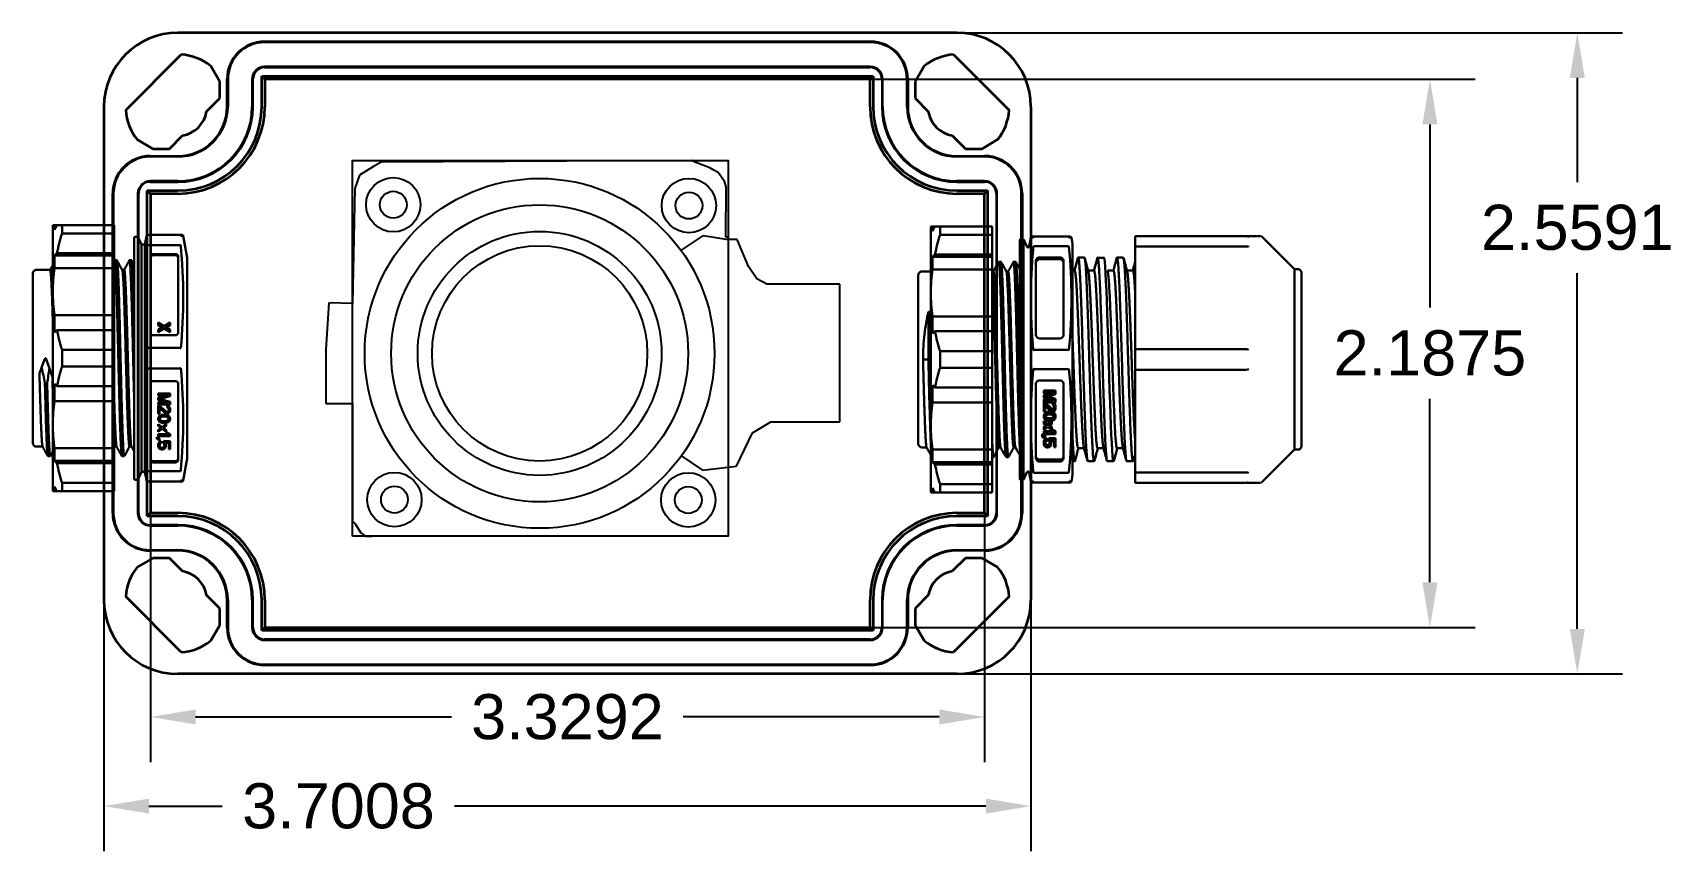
# Model space of a CAD drawing. Header units: inches. Extents: x 0.6 to 15.5, y 0.5 to 6.4.
# Drawn here: x 8.97 to 15.51, y 1.95 to 5.22 of the extents above; entities that cross this region are included whole.
import ezdxf

# ---------------------------------------------------------------- set-up
doc = ezdxf.new("R2010")
doc.units = ezdxf.units.IN
doc.header["$MEASUREMENT"] = 0
doc.layers.add('Enclosure', color=3, linetype='Continuous')
doc.layers.add('PARTS_TOP', color=111, linetype='Continuous')
doc.styles.get("Standard").update_dxf_attribs({"font": 'arial.ttf'})
doc.dimstyles.get("Standard").update_dxf_attribs({"dimtxt": 0.18, "dimasz": 0.18, "dimexe": 0.18, "dimexo": 0.0625, "dimgap": 0.09, "dimtad": 0, "dimtih": 1, "dimtoh": 1, "dimdec": 4, "dimzin": 0, "dimdsep": 46, "dimtxsty": 'Standard', "dimcen": 0.09, "dimadec": 0, "dimazin": 0, "dimtfac": 1, "dimtdec": 4, "dimtofl": 0, "dimtmove": 0, "dimatfit": 3, "dimfxl": 1, "dimtolj": 1, "dimtzin": 0, "dimarcsym": 0})

msp = doc.modelspace()

# ---------------------------------------------------------------- blocks, each defined once
blk = doc.blocks.new('Pi Cam')
for p, q in [((0.0154, 0.8541), (-0.1998, 0.8541)), ((-0.1998, 0.8541), (-0.1998, 0.7476)), ((0.2012, 0.8419), (0.0154, 0.8541)), ((0.1991, 0.7476), (0.2012, 0.8419)), ((-0.6799, 0.737), (-0.7169, 0.7133)), ((-0.6706, 0.7476), (-0.6799, 0.737)), ((-0.1998, 0.7476), (-0.6706, 0.7476)), ((0.6581, 0.7373), (0.1991, 0.7476)), ((0.7115, 0.7194), (0.6581, 0.7373)), ((-0.7169, 0.7133), (-0.7302, 0.6948)), ((-0.7302, 0.6948), (-0.7302, 0.6681)), ((-0.7302, 0.6681), (-0.7302, 0.6948)), ((0.7453, 0.6631), (0.7115, 0.7194)), ((0.7634, 0.633), (0.7453, 0.6631)), ((0.7698, -0.6029), (0.7634, 0.633)), ((-0.4075, -0.5636), (-0.4668, -0.6505)), ((0.409, -0.5626), (0.4706, -0.6545)), ((-0.4668, -0.6505), (-0.4504, -0.7853)), ((0.7399, -0.679), (0.751, -0.6512)), ((0.751, -0.6512), (0.7698, -0.6029)), ((0.4706, -0.6545), (0.454, -0.7524)), ((0.7032, -0.7257), (0.722, -0.7129)), ((0.722, -0.7129), (0.733, -0.6921)), ((0.733, -0.6921), (0.7399, -0.679)), ((0.454, -0.789), (0.454, -0.7524)), ((0.454, -0.7524), (0.4644, -0.7524)), ((0.4644, -0.7524), (0.4636, -0.7439)), ((0.4636, -0.7439), (0.6645, -0.7449)), ((0.6645, -0.7449), (0.6855, -0.7376)), ((0.6855, -0.7376), (0.7032, -0.7257)), ((-0.4504, -0.7853), (-0.3168, -0.8495)), ((-0.3168, -0.8495), (-0.2727, -0.9225)), ((0.2978, -0.867), (0.3461, -0.8338)), ((0.3461, -0.8338), (0.4138, -0.8057)), ((0.4138, -0.8057), (0.454, -0.789)), ((0.2757, -0.9073), (0.2978, -0.867)), ((0.2757, -1.1979), (0.2757, -0.9073)), ((-0.2727, -0.9225), (-0.2727, -1.1979)), ((-0.2727, -1.1979), (0.2757, -1.1979))]:
    blk.add_line(p, q)
blk.add_lwpolyline([(-0.7302, 0.7476), (0.7698, 0.7476), (0.7698, -0.7524), (-0.7302, -0.7524)], close=True)
for centre, radius in [((0, 0), 0.6982), ((-0.5836, 0.5796), 0.1085), ((0.5932, 0.5843), 0.1085), ((-0.5836, 0.5796), 0.0536), ((0, 0), 0.5927), ((0.5932, 0.5843), 0.0536), ((0, 0), 0.4869), ((0, 0), 0.4296), ((-0.5849, -0.5934), 0.1085), ((0.5899, -0.5959), 0.1085), ((-0.5849, -0.5934), 0.0536), ((0.5899, -0.5959), 0.0536)]:
    blk.add_circle(centre, radius)
blk = doc.blocks.new('UA-006 Vent Plug')
at = {"color": 7, "linetype": 'Continuous', "lineweight": 30}
for p, q in [((-0.325, 0.869), (-0.1168, 0.869)), ((-0.325, 0.869), (-0.325, 0.8355)), ((-0.1168, 0.8355), (-0.1168, 0.869)), ((-0.0966, 0.869), (-0.0864, 0.8503)), ((-0.096, 0.869), (-0.0864, 0.869)), ((-0.0864, 0.8503), (-0.0864, 0.869)), ((-0.08, 0.6035), (-0.08, 0.869)), ((-0.6005, 0.8259), (-0.616, 0.738)), ((-0.586, 0.83), (-0.455, 0.83)), ((-0.455, 0.7895), (-0.586, 0.7895)), ((-0.455, 0.83), (-0.455, 0.8301)), ((-0.4468, 0.7919), (-0.455, 0.83)), ((-0.455, 0.7895), (-0.455, 0.83)), ((-0.455, 0.584), (-0.455, 0.7895)), ((-0.4345, 0.7919), (-0.4468, 0.7919)), ((-0.4468, 0.7919), (-0.4468, -0.1159)), ((-0.42, 0.823), (-0.4345, 0.7919)), ((-0.4345, 0.7919), (-0.4345, 0.338)), ((-0.41, 0.823), (-0.42, 0.823)), ((-0.42, 0.823), (-0.42, 0.338)), ((-0.405, 0.338), (-0.405, 0.818)), ((-0.1168, 0.8355), (-0.325, 0.8355)), ((-0.325, 0.8355), (-0.325, 0.7567)), ((-0.616, 0.738), (-0.616, 0.338)), ((-0.58, 0.4385), (-0.58, 0.7451)), ((-0.57, 0.7537), (-0.48, 0.7537)), ((-0.57, 0.7487), (-0.48, 0.7487)), ((-0.47, 0.7451), (-0.47, 0.4385)), ((-0.3563, 0.729), (-0.3654, 0.729)), ((-0.325, 0.7567), (-0.0966, 0.7567)), ((-0.325, 0.7567), (-0.325, 0.7474)), ((-0.325, 0.7474), (-0.0864, 0.7474)), ((-0.325, 0.7474), (-0.325, 0.6976)), ((-0.0864, 0.7474), (-0.0966, 0.7567)), ((-0.0864, 0.6976), (-0.0864, 0.7474)), ((-0.0701, 0.7289), (-0.08, 0.7111)), ((-0.0608, 0.729), (-0.0699, 0.729)), ((-0.548, 0.7006), (-0.548, 0.6981)), ((-0.548, 0.7006), (-0.548, 0.6719)), ((-0.543, 0.7006), (-0.548, 0.7006)), ((-0.548, 0.6981), (-0.548, 0.6694)), ((-0.548, 0.6719), (-0.548, 0.6694)), ((-0.548, 0.6719), (-0.5221, 0.6719)), ((-0.548, 0.6694), (-0.5221, 0.6694)), ((-0.543, 0.6761), (-0.543, 0.7006)), ((-0.5271, 0.6761), (-0.543, 0.6761)), ((-0.5301, 0.6939), (-0.5311, 0.6896)), ((-0.5311, 0.6896), (-0.5311, 0.6846)), ((-0.5311, 0.6896), (-0.5311, 0.6871)), ((-0.5311, 0.6871), (-0.5311, 0.6821)), ((-0.5311, 0.6846), (-0.5301, 0.6803)), ((-0.5311, 0.6846), (-0.5311, 0.6821)), ((-0.5311, 0.6821), (-0.5301, 0.6778)), ((-0.5271, 0.6981), (-0.5301, 0.6939)), ((-0.5301, 0.6803), (-0.5271, 0.6761)), ((-0.5301, 0.6803), (-0.5301, 0.6778)), ((-0.5301, 0.6778), (-0.5289, 0.6761)), ((-0.5231, 0.7006), (-0.5271, 0.6981)), ((-0.5261, 0.6896), (-0.5251, 0.693)), ((-0.5261, 0.6871), (-0.5251, 0.6905)), ((-0.5261, 0.6846), (-0.5261, 0.6896)), ((-0.5251, 0.6812), (-0.5261, 0.6846)), ((-0.5251, 0.693), (-0.5231, 0.6955)), ((-0.5251, 0.6905), (-0.5231, 0.693)), ((-0.5251, 0.693), (-0.5251, 0.6905)), ((-0.5221, 0.6778), (-0.5251, 0.6812)), ((-0.5181, 0.7023), (-0.5231, 0.7006)), ((-0.5231, 0.6955), (-0.5201, 0.6972)), ((-0.5231, 0.6955), (-0.5231, 0.693)), ((-0.5231, 0.693), (-0.5201, 0.6947)), ((-0.5221, 0.6719), (-0.5221, 0.6778)), ((-0.5221, 0.6719), (-0.5221, 0.6694)), ((-0.5201, 0.6972), (-0.5171, 0.6981)), ((-0.5201, 0.6972), (-0.5201, 0.6947)), ((-0.5201, 0.6947), (-0.5171, 0.6956)), ((-0.5141, 0.7023), (-0.5181, 0.7023)), ((-0.5171, 0.6981), (-0.5151, 0.6981)), ((-0.5171, 0.6981), (-0.5171, 0.6956)), ((-0.5171, 0.6956), (-0.5151, 0.6956)), ((-0.5151, 0.6981), (-0.5122, 0.6972)), ((-0.5151, 0.6981), (-0.5151, 0.6956)), ((-0.5151, 0.6956), (-0.5122, 0.6947)), ((-0.5092, 0.7006), (-0.5141, 0.7023)), ((-0.5092, 0.6787), (-0.5131, 0.677)), ((-0.5131, 0.677), (-0.5131, 0.6719)), ((-0.5131, 0.6719), (-0.5092, 0.6736)), ((-0.5131, 0.6719), (-0.5131, 0.6694)), ((-0.5131, 0.6694), (-0.5092, 0.6711)), ((-0.5122, 0.6972), (-0.5092, 0.6955)), ((-0.5122, 0.6972), (-0.5122, 0.6947)), ((-0.5122, 0.6947), (-0.5092, 0.693)), ((-0.5052, 0.6981), (-0.5092, 0.7006)), ((-0.5092, 0.6955), (-0.5072, 0.693)), ((-0.5092, 0.6955), (-0.5092, 0.693)), ((-0.5092, 0.693), (-0.5072, 0.6905)), ((-0.5072, 0.6812), (-0.5092, 0.6787)), ((-0.5092, 0.6736), (-0.5052, 0.6761)), ((-0.5092, 0.6711), (-0.5052, 0.6736)), ((-0.5092, 0.6736), (-0.5092, 0.6711)), ((-0.5072, 0.693), (-0.5062, 0.6896)), ((-0.5072, 0.693), (-0.5072, 0.6905)), ((-0.5072, 0.6905), (-0.5062, 0.6871)), ((-0.5062, 0.6846), (-0.5072, 0.6812)), ((-0.5062, 0.6896), (-0.5062, 0.6846)), ((-0.5062, 0.6651), (-0.5062, 0.6609)), ((-0.4952, 0.6601), (-0.5062, 0.6651)), ((-0.5062, 0.6609), (-0.4952, 0.6559)), ((-0.5062, 0.6609), (-0.5062, 0.6584)), ((-0.5062, 0.6584), (-0.4952, 0.6534)), ((-0.5022, 0.6938), (-0.5052, 0.6981)), ((-0.5052, 0.6761), (-0.5022, 0.6803)), ((-0.5052, 0.6736), (-0.5022, 0.6778)), ((-0.5052, 0.6761), (-0.5052, 0.6736)), ((-0.5012, 0.6896), (-0.5022, 0.6938)), ((-0.5022, 0.6803), (-0.5012, 0.6846)), ((-0.5022, 0.6778), (-0.5012, 0.6821)), ((-0.5022, 0.6803), (-0.5022, 0.6778)), ((-0.5012, 0.6846), (-0.5012, 0.6896)), ((-0.5012, 0.6846), (-0.5012, 0.6821)), ((-0.4952, 0.6559), (-0.4952, 0.6601)), ((-0.4952, 0.6559), (-0.4952, 0.6534)), ((-0.3864, 0.691), (-0.3942, 0.691)), ((-0.3272, 0.691), (-0.335, 0.691)), ((-0.325, 0.6955), (-0.3275, 0.691)), ((-0.0864, 0.6976), (-0.325, 0.6976)), ((-0.325, 0.6976), (-0.325, 0.5094)), ((-0.015, 0.691), (-0.0396, 0.691)), ((0, 0.676), (0, 0.338)), ((-0.548, 0.6491), (-0.548, 0.644)), ((-0.5012, 0.6491), (-0.548, 0.6491)), ((-0.548, 0.644), (-0.541, 0.639)), ((-0.548, 0.644), (-0.548, 0.6415)), ((-0.548, 0.6415), (-0.541, 0.6365)), ((-0.544, 0.5908), (-0.547, 0.5866)), ((-0.541, 0.5934), (-0.544, 0.5908)), ((-0.541, 0.639), (-0.541, 0.6365)), ((-0.541, 0.639), (-0.5331, 0.639)), ((-0.541, 0.6365), (-0.5331, 0.6365)), ((-0.537, 0.5951), (-0.541, 0.5934)), ((-0.54, 0.644), (-0.5012, 0.644)), ((-0.5331, 0.639), (-0.54, 0.644)), ((-0.5341, 0.5917), (-0.54, 0.5883)), ((-0.5341, 0.5892), (-0.54, 0.5858)), ((-0.5341, 0.5959), (-0.537, 0.5951)), ((-0.5366, 0.6415), (-0.5012, 0.6415)), ((-0.5291, 0.5967), (-0.5341, 0.5959)), ((-0.5281, 0.5925), (-0.5341, 0.5917)), ((-0.5341, 0.5917), (-0.5341, 0.5892)), ((-0.5281, 0.59), (-0.5341, 0.5892)), ((-0.5331, 0.639), (-0.5331, 0.6365)), ((-0.5331, 0.6322), (-0.5331, 0.6271)), ((-0.5171, 0.6204), (-0.5331, 0.6322)), ((-0.5331, 0.6271), (-0.5201, 0.6179)), ((-0.5331, 0.6271), (-0.5331, 0.6246)), ((-0.5331, 0.6246), (-0.5219, 0.6166)), ((-0.5201, 0.6179), (-0.5331, 0.6086)), ((-0.5331, 0.6035), (-0.5171, 0.6153)), ((-0.5331, 0.601), (-0.5171, 0.6128)), ((-0.5331, 0.6086), (-0.5331, 0.6035)), ((-0.5331, 0.6035), (-0.5331, 0.601)), ((-0.5201, 0.5967), (-0.5291, 0.5967)), ((-0.5211, 0.5925), (-0.5281, 0.5925)), ((-0.5281, 0.5925), (-0.5281, 0.59)), ((-0.5211, 0.59), (-0.5281, 0.59)), ((-0.5151, 0.5917), (-0.5211, 0.5925)), ((-0.5211, 0.5925), (-0.5211, 0.59)), ((-0.5151, 0.5892), (-0.5211, 0.59)), ((-0.5151, 0.5959), (-0.5201, 0.5967)), ((-0.5012, 0.6322), (-0.5171, 0.6204)), ((-0.5171, 0.6153), (-0.5171, 0.6128)), ((-0.5171, 0.6153), (-0.5012, 0.6035)), ((-0.5171, 0.6128), (-0.5012, 0.601)), ((-0.5122, 0.5951), (-0.5151, 0.5959)), ((-0.5092, 0.5883), (-0.5151, 0.5917)), ((-0.5151, 0.5917), (-0.5151, 0.5892)), ((-0.5092, 0.5858), (-0.5151, 0.5892)), ((-0.5141, 0.6179), (-0.5012, 0.6271)), ((-0.5012, 0.6086), (-0.5141, 0.6179)), ((-0.5124, 0.6166), (-0.5012, 0.6246)), ((-0.5082, 0.5934), (-0.5122, 0.5951)), ((-0.5052, 0.5908), (-0.5082, 0.5934)), ((-0.5022, 0.5866), (-0.5052, 0.5908)), ((-0.5012, 0.644), (-0.5012, 0.6491)), ((-0.5012, 0.644), (-0.5012, 0.6415)), ((-0.5012, 0.6271), (-0.5012, 0.6322)), ((-0.5012, 0.6271), (-0.5012, 0.6246)), ((-0.5012, 0.6035), (-0.5012, 0.6086)), ((-0.5012, 0.6035), (-0.5012, 0.601)), ((-0.08, 0.0725), (-0.08, 0.6035)), ((-0.547, 0.5866), (-0.548, 0.5816)), ((-0.548, 0.5816), (-0.547, 0.5765)), ((-0.548, 0.5816), (-0.548, 0.5791)), ((-0.548, 0.5791), (-0.547, 0.574)), ((-0.547, 0.552), (-0.548, 0.5469)), ((-0.548, 0.5469), (-0.548, 0.5436)), ((-0.548, 0.5436), (-0.547, 0.5376)), ((-0.548, 0.5436), (-0.548, 0.5411)), ((-0.548, 0.5411), (-0.547, 0.5351)), ((-0.547, 0.5765), (-0.544, 0.5723)), ((-0.547, 0.5765), (-0.547, 0.574)), ((-0.547, 0.574), (-0.544, 0.5698)), ((-0.545, 0.5554), (-0.547, 0.552)), ((-0.547, 0.5376), (-0.545, 0.5343)), ((-0.547, 0.5376), (-0.547, 0.5351)), ((-0.547, 0.5351), (-0.545, 0.5318)), ((-0.541, 0.5587), (-0.545, 0.5554)), ((-0.545, 0.5343), (-0.541, 0.5309)), ((-0.545, 0.5343), (-0.545, 0.5318)), ((-0.545, 0.5318), (-0.541, 0.5284)), ((-0.544, 0.5723), (-0.541, 0.5697)), ((-0.544, 0.5723), (-0.544, 0.5698)), ((-0.544, 0.5698), (-0.541, 0.5672)), ((-0.542, 0.5858), (-0.543, 0.5816)), ((-0.543, 0.5816), (-0.542, 0.5773)), ((-0.543, 0.5461), (-0.542, 0.5503)), ((-0.543, 0.5436), (-0.542, 0.5478)), ((-0.543, 0.5427), (-0.543, 0.5461)), ((-0.543, 0.5461), (-0.543, 0.5436)), ((-0.543, 0.5427), (-0.543, 0.5436)), ((-0.542, 0.5385), (-0.543, 0.5427)), ((-0.542, 0.5833), (-0.5427, 0.5803)), ((-0.54, 0.5883), (-0.542, 0.5858)), ((-0.54, 0.5858), (-0.542, 0.5833)), ((-0.542, 0.5858), (-0.542, 0.5833)), ((-0.542, 0.5773), (-0.54, 0.5748)), ((-0.542, 0.5503), (-0.54, 0.5528)), ((-0.542, 0.5478), (-0.54, 0.5503)), ((-0.542, 0.5503), (-0.542, 0.5478)), ((-0.54, 0.536), (-0.542, 0.5385)), ((-0.541, 0.5697), (-0.537, 0.568)), ((-0.541, 0.5697), (-0.541, 0.5672)), ((-0.541, 0.5672), (-0.537, 0.5655)), ((-0.537, 0.5596), (-0.541, 0.5587)), ((-0.541, 0.5309), (-0.537, 0.53)), ((-0.541, 0.5309), (-0.541, 0.5284)), ((-0.541, 0.5284), (-0.537, 0.5275)), ((-0.54, 0.5883), (-0.54, 0.5858)), ((-0.54, 0.5748), (-0.5341, 0.5714)), ((-0.54, 0.5528), (-0.537, 0.5545)), ((-0.54, 0.5528), (-0.54, 0.5503)), ((-0.54, 0.5503), (-0.537, 0.552)), ((-0.537, 0.5343), (-0.54, 0.536)), ((-0.537, 0.568), (-0.5341, 0.5672)), ((-0.537, 0.568), (-0.537, 0.5655)), ((-0.537, 0.5655), (-0.5341, 0.5647)), ((-0.5351, 0.5596), (-0.537, 0.5596)), ((-0.537, 0.5545), (-0.5351, 0.5545)), ((-0.537, 0.5545), (-0.537, 0.552)), ((-0.537, 0.552), (-0.5351, 0.552)), ((-0.537, 0.53), (-0.537, 0.5343)), ((-0.537, 0.53), (-0.537, 0.5275)), ((-0.5311, 0.5587), (-0.5351, 0.5596)), ((-0.5351, 0.5545), (-0.5311, 0.5528)), ((-0.5351, 0.5545), (-0.5351, 0.552)), ((-0.5351, 0.552), (-0.5311, 0.5503)), ((-0.5341, 0.5714), (-0.5281, 0.5706)), ((-0.5341, 0.5672), (-0.5291, 0.5664)), ((-0.5341, 0.5672), (-0.5341, 0.5647)), ((-0.5341, 0.5647), (-0.5291, 0.5639)), ((-0.5281, 0.5571), (-0.5311, 0.5587)), ((-0.5311, 0.5528), (-0.5062, 0.5292)), ((-0.5311, 0.5528), (-0.5311, 0.5503)), ((-0.5311, 0.5503), (-0.5062, 0.5267)), ((-0.5291, 0.5664), (-0.5201, 0.5664)), ((-0.5291, 0.5664), (-0.5291, 0.5639)), ((-0.5291, 0.5639), (-0.5201, 0.5639)), ((-0.5281, 0.5706), (-0.5211, 0.5706)), ((-0.5062, 0.536), (-0.5281, 0.5571)), ((-0.5211, 0.5706), (-0.5151, 0.5714)), ((-0.5201, 0.5664), (-0.5151, 0.5672)), ((-0.5201, 0.5664), (-0.5201, 0.5639)), ((-0.5201, 0.5639), (-0.5151, 0.5647)), ((-0.5151, 0.5714), (-0.5092, 0.5748)), ((-0.5151, 0.5672), (-0.5122, 0.568)), ((-0.5151, 0.5672), (-0.5151, 0.5647)), ((-0.5151, 0.5647), (-0.5122, 0.5655)), ((-0.5122, 0.568), (-0.5082, 0.5697)), ((-0.5122, 0.568), (-0.5122, 0.5655)), ((-0.5122, 0.5655), (-0.5082, 0.5672)), ((-0.5072, 0.5858), (-0.5092, 0.5883)), ((-0.5092, 0.5883), (-0.5092, 0.5858)), ((-0.5072, 0.5833), (-0.5092, 0.5858)), ((-0.5092, 0.5748), (-0.5072, 0.5773)), ((-0.5082, 0.5697), (-0.5052, 0.5723)), ((-0.5082, 0.5672), (-0.5052, 0.5698)), ((-0.5082, 0.5697), (-0.5082, 0.5672)), ((-0.5062, 0.5816), (-0.5072, 0.5858)), ((-0.5072, 0.5858), (-0.5072, 0.5833)), ((-0.5065, 0.5803), (-0.5072, 0.5833)), ((-0.5072, 0.5773), (-0.5062, 0.5816)), ((-0.5062, 0.5596), (-0.5062, 0.536)), ((-0.5012, 0.5596), (-0.5062, 0.5596)), ((-0.5062, 0.5292), (-0.5062, 0.5267)), ((-0.5062, 0.5292), (-0.5012, 0.5292)), ((-0.5062, 0.5267), (-0.5012, 0.5267)), ((-0.5052, 0.5723), (-0.5022, 0.5765)), ((-0.5052, 0.5698), (-0.5022, 0.574)), ((-0.5052, 0.5723), (-0.5052, 0.5698)), ((-0.5012, 0.5816), (-0.5022, 0.5866)), ((-0.5022, 0.5765), (-0.5012, 0.5816)), ((-0.5022, 0.574), (-0.5012, 0.5791)), ((-0.5022, 0.5765), (-0.5022, 0.574)), ((-0.5012, 0.5816), (-0.5012, 0.5791)), ((-0.5012, 0.5292), (-0.5012, 0.5596)), ((-0.5012, 0.5292), (-0.5012, 0.5267)), ((-0.455, 0.379), (-0.455, 0.584)), ((-0.548, 0.5224), (-0.548, 0.5148)), ((-0.5012, 0.5224), (-0.548, 0.5224)), ((-0.548, 0.5148), (-0.5062, 0.5022)), ((-0.548, 0.5148), (-0.548, 0.5123)), ((-0.548, 0.5123), (-0.5103, 0.5009)), ((-0.5062, 0.5022), (-0.548, 0.4895)), ((-0.548, 0.4895), (-0.548, 0.4819)), ((-0.548, 0.4819), (-0.548, 0.4794)), ((-0.548, 0.4819), (-0.5012, 0.4819)), ((-0.548, 0.4794), (-0.5012, 0.4794)), ((-0.538, 0.5174), (-0.5012, 0.5174)), ((-0.5012, 0.5056), (-0.538, 0.5174)), ((-0.538, 0.487), (-0.5012, 0.4988)), ((-0.5012, 0.487), (-0.538, 0.487)), ((-0.5303, 0.5149), (-0.5012, 0.5149)), ((-0.5303, 0.487), (-0.5012, 0.4963)), ((-0.5012, 0.5174), (-0.5012, 0.5224)), ((-0.5012, 0.5174), (-0.5012, 0.5149)), ((-0.5012, 0.4988), (-0.5012, 0.5056)), ((-0.5012, 0.4988), (-0.5012, 0.4963)), ((-0.5012, 0.4819), (-0.5012, 0.487)), ((-0.5012, 0.4819), (-0.5012, 0.4794)), ((-0.325, 0.5094), (-0.0864, 0.5094)), ((-0.325, 0.5094), (-0.325, 0.4503)), ((-0.0864, 0.441), (-0.0864, 0.5094)), ((-0.48, 0.4299), (-0.57, 0.4299)), ((-0.0966, 0.4503), (-0.325, 0.4503)), ((-0.325, 0.4503), (-0.325, 0.3715)), ((-0.0864, 0.441), (-0.0966, 0.4503)), ((-0.0485, 0.4377), (-0.0575, 0.4377)), ((-0.616, 0.338), (-0.616, -0.062)), ((-0.455, 0.379), (-0.586, 0.379)), ((-0.455, 0.297), (-0.455, 0.379)), ((-0.4345, 0.338), (-0.4345, -0.1159)), ((-0.42, -0.147), (-0.42, 0.338)), ((-0.405, -0.142), (-0.405, 0.338)), ((-0.325, 0.3715), (-0.1168, 0.3715)), ((-0.325, 0.3715), (-0.325, 0.3045)), ((-0.1168, 0.3045), (-0.1168, 0.3715)), ((-0.0672, 0.3793), (-0.0521, 0.338)), ((-0.0521, 0.338), (-0.049, 0.338)), ((-0.049, 0.338), (-0.0352, 0.3758)), ((0, 0.338), (0, 0)), ((-0.455, 0.297), (-0.586, 0.297)), ((-0.455, 0.092), (-0.455, 0.297)), ((-0.1168, 0.3045), (-0.325, 0.3045)), ((-0.325, 0.3045), (-0.325, 0.2257)), ((-0.58, 0.2375), (-0.58, -0.0691)), ((-0.48, 0.2462), (-0.57, 0.2462)), ((-0.5249, 0.2204), (-0.5479, 0.2348)), ((-0.5479, 0.2348), (-0.5479, 0.2298)), ((-0.5249, 0.2154), (-0.5479, 0.2298)), ((-0.5479, 0.2298), (-0.5479, 0.2247)), ((-0.5479, 0.2247), (-0.5289, 0.2129)), ((-0.5329, 0.2154), (-0.5479, 0.206)), ((-0.5289, 0.2129), (-0.5479, 0.201)), ((-0.5479, 0.1959), (-0.5249, 0.2103)), ((-0.5479, 0.206), (-0.5479, 0.201)), ((-0.5479, 0.201), (-0.5479, 0.1959)), ((-0.501, 0.2348), (-0.5249, 0.2204)), ((-0.501, 0.2298), (-0.5249, 0.2154)), ((-0.5249, 0.2204), (-0.5249, 0.2154)), ((-0.5249, 0.2103), (-0.501, 0.1959)), ((-0.52, 0.2129), (-0.501, 0.2247)), ((-0.501, 0.201), (-0.52, 0.2129)), ((-0.501, 0.206), (-0.516, 0.2154)), ((-0.501, 0.2348), (-0.501, 0.2298)), ((-0.501, 0.2247), (-0.501, 0.2298)), ((-0.501, 0.201), (-0.501, 0.206)), ((-0.501, 0.1959), (-0.501, 0.201)), ((-0.47, -0.0691), (-0.47, 0.2375)), ((-0.325, 0.2257), (-0.0966, 0.2257)), ((-0.325, 0.2257), (-0.325, 0.1666)), ((-0.0864, 0.235), (-0.0966, 0.2257)), ((-0.0864, 0.1666), (-0.0864, 0.235)), ((-0.0864, 0.1666), (-0.325, 0.1666)), ((-0.325, 0.1666), (-0.325, -0.0216)), ((-0.455, -0.1135), (-0.455, 0.092)), ((-0.08, -0.193), (-0.08, 0.0725)), ((-0.616, -0.062), (-0.6005, -0.1499)), ((-0.405, -0.0351), (-0.3954, -0.0524)), ((-0.395, -0.053), (-0.3858, -0.053)), ((-0.3648, -0.015), (-0.3571, -0.015)), ((-0.3359, -0.053), (-0.3267, -0.053)), ((-0.3265, -0.0529), (-0.325, -0.0501)), ((-0.325, -0.0216), (-0.0864, -0.0216)), ((-0.325, -0.0216), (-0.325, -0.0713)), ((-0.0864, -0.0713), (-0.0864, -0.0216)), ((-0.0693, -0.015), (-0.015, -0.015)), ((-0.455, -0.1135), (-0.586, -0.1135)), ((-0.57, -0.0727), (-0.48, -0.0727)), ((-0.57, -0.0777), (-0.48, -0.0777)), ((-0.455, -0.154), (-0.455, -0.1135)), ((-0.455, -0.154), (-0.4468, -0.1159)), ((-0.4468, -0.1159), (-0.4345, -0.1159)), ((-0.4345, -0.1159), (-0.42, -0.147)), ((-0.0864, -0.0713), (-0.325, -0.0713)), ((-0.325, -0.0713), (-0.325, -0.0807)), ((-0.325, -0.0807), (-0.0966, -0.0807)), ((-0.325, -0.0807), (-0.325, -0.1595)), ((-0.0966, -0.0807), (-0.0864, -0.0713)), ((-0.455, -0.154), (-0.586, -0.154)), ((-0.455, -0.154), (-0.455, -0.154)), ((-0.42, -0.147), (-0.41, -0.147)), ((-0.325, -0.1595), (-0.1168, -0.1595)), ((-0.325, -0.1595), (-0.325, -0.193)), ((-0.1168, -0.193), (-0.325, -0.193)), ((-0.1168, -0.193), (-0.1168, -0.1595)), ((-0.0864, -0.1743), (-0.0966, -0.193)), ((-0.0864, -0.193), (-0.096, -0.193)), ((-0.0864, -0.193), (-0.0864, -0.1743))]:
    blk.add_line(p, q, dxfattribs=at)
for centre, radius, start, end in [((-0.41, 0.818), 0.005, 0, 90), ((-0.5706, 0.7444), 0.0094, 86.18874, 175.59805), ((-0.5706, 0.7394), 0.0094, 86.18874, 175.59805), ((-0.4794, 0.7444), 0.0094, 4.40195, 93.81126), ((-0.4794, 0.7394), 0.0094, 4.40195, 93.81126), ((-0.015, 0.676), 0.015, 359.99997, 90), ((-0.5706, 0.4392), 0.0094, 184.40195, 273.81126), ((-0.4794, 0.4392), 0.0094, 266.18874, 355.59805), ((-0.5706, 0.2368), 0.0094, 86.18874, 175.59805), ((-0.4794, 0.2368), 0.0094, 4.40195, 93.81126), ((-0.5706, -0.0634), 0.0094, 184.40195, 273.81126), ((-0.4794, -0.0634), 0.0094, 266.18874, 355.59805), ((-0.015, 0), 0.015, 270, 0.00003), ((-0.5706, -0.0684), 0.0094, 184.40195, 273.81126), ((-0.4794, -0.0684), 0.0094, 266.18874, 355.59805), ((-0.41, -0.142), 0.005, 270, 0)]:
    blk.add_arc(centre, radius, start, end, dxfattribs=at)
for points, knots in [([(-0.1168, 0.869), (-0.113, 0.869), (-0.1054, 0.869), (-0.0995, 0.869), (-0.0966, 0.869)], [0, 0, 0, 0, 0.499671, 1, 1, 1, 1]), ([(-0.0864, 0.869), (-0.0845, 0.869), (-0.0808, 0.869), (-0.0803, 0.869), (-0.08, 0.869)], [0, 0, 0, 0, 0.499179, 1, 1, 1, 1]), ([(-0.6005, 0.8259), (-0.6005, 0.8259), (-0.6009, 0.8259), (-0.5996, 0.8258), (-0.5966, 0.8258), (-0.5928, 0.8258), (-0.5909, 0.8258)], [0, 0, 0, 0, 0.001055, 0.333153, 0.66461, 1, 1, 1, 1]), ([(-0.5956, 0.83), (-0.5962, 0.83), (-0.5973, 0.8298), (-0.5989, 0.8289), (-0.6001, 0.8275), (-0.6004, 0.8263), (-0.6005, 0.8258)], [0, 0, 0, 0, 0.242035, 0.5, 0.757964, 1, 1, 1, 1]), ([(-0.5909, 0.7867), (-0.597, 0.7186), (-0.6005, 0.6504), (-0.6005, 0.5138), (-0.597, 0.4456), (-0.591, 0.3775)], [0, 0, 0, 0, 0.5, 0.5, 1, 1, 1, 1]), ([(-0.5909, 0.8258), (-0.5908, 0.8263), (-0.5906, 0.8272), (-0.5897, 0.8284), (-0.5886, 0.8293), (-0.5873, 0.8299), (-0.5864, 0.83), (-0.5859, 0.83)], [0, 0, 0, 0, 0.2086676, 0.4128463, 0.6126742, 0.8083329, 1, 1, 1, 1]), ([(-0.5909, 0.7867), (-0.5908, 0.787), (-0.5906, 0.7876), (-0.5899, 0.7883), (-0.5889, 0.7889), (-0.5879, 0.7892), (-0.5869, 0.7894), (-0.5863, 0.7895), (-0.586, 0.7895)], [0, 0, 0, 0, 0.194587, 0.385925, 0.566568, 0.730851, 0.875611, 1, 1, 1, 1]), ([(-0.0966, 0.7567), (-0.0995, 0.7699), (-0.1054, 0.7963), (-0.113, 0.8224), (-0.1168, 0.8355)], [0, 0, 0, 0, 0.499645, 1, 1, 1, 1]), ([(-0.3658, 0.7285), (-0.3693, 0.7222), (-0.3762, 0.7097), (-0.3831, 0.6972), (-0.3866, 0.691)], [0, 0, 0, 0, 0.502004, 1, 1, 1, 1]), ([(-0.3362, -0.0526), (-0.3362, -0.0526), (-0.3365, -0.0525), (-0.337, -0.05), (-0.3378, -0.0446), (-0.3385, -0.0363), (-0.3393, -0.0253), (-0.3401, -0.0117), (-0.3409, 0.0044), (-0.3418, 0.0227), (-0.3426, 0.0435), (-0.3433, 0.0664), (-0.3441, 0.0911), (-0.3449, 0.1174), (-0.3457, 0.1455), (-0.3465, 0.175), (-0.3473, 0.2056), (-0.3481, 0.2369), (-0.3489, 0.2693), (-0.3496, 0.3021), (-0.3504, 0.335), (-0.3512, 0.3678), (-0.352, 0.4008), (-0.3529, 0.4332), (-0.3537, 0.4648), (-0.3544, 0.4954), (-0.3552, 0.5252), (-0.356, 0.5535), (-0.3568, 0.5802), (-0.3576, 0.6048), (-0.3584, 0.6278), (-0.3592, 0.6488), (-0.36, 0.6678), (-0.3607, 0.6845), (-0.3615, 0.6986), (-0.3623, 0.7101), (-0.3631, 0.7191), (-0.364, 0.7252), (-0.3647, 0.7286), (-0.3651, 0.7287), (-0.3653, 0.7288)], [0, 0, 0, 0, 0.00105, 0.02797, 0.054795, 0.081808, 0.109113, 0.136815, 0.163662, 0.190698, 0.218026, 0.245752, 0.272598, 0.299633, 0.32696, 0.354685, 0.381528, 0.40856, 0.435884, 0.463605, 0.490445, 0.517474, 0.544793, 0.572509, 0.599345, 0.626369, 0.653683, 0.681394, 0.708126, 0.735044, 0.761866, 0.788924, 0.816176, 0.843873, 0.870721, 0.897757, 0.925085, 0.952811, 0.979657, 1, 1, 1, 1]), ([(-0.3563, 0.7287), (-0.3562, 0.7287), (-0.3558, 0.729), (-0.3552, 0.7264), (-0.3544, 0.721), (-0.3536, 0.7128), (-0.3528, 0.7019), (-0.352, 0.6886), (-0.3512, 0.6726), (-0.3504, 0.6542), (-0.3496, 0.6336), (-0.3488, 0.6111), (-0.348, 0.5864), (-0.3472, 0.56), (-0.3464, 0.5321), (-0.3457, 0.5032), (-0.3449, 0.4731), (-0.3441, 0.4419), (-0.3433, 0.4095), (-0.3425, 0.3768), (-0.3417, 0.3439), (-0.3409, 0.311), (-0.3401, 0.2781), (-0.3393, 0.2456), (-0.3385, 0.2139), (-0.3377, 0.1832), (-0.3369, 0.1533), (-0.3361, 0.1248), (-0.3354, 0.0979), (-0.3346, 0.0729), (-0.3338, 0.0494), (-0.333, 0.0281), (-0.3322, 0.0091), (-0.3314, -0.0075), (-0.3306, -0.0219), (-0.3298, -0.0336), (-0.329, -0.0426), (-0.3282, -0.0489), (-0.3275, -0.0525), (-0.327, -0.0527), (-0.3268, -0.0528)], [0, 0, 0, 0, 0.012719, 0.039381, 0.066331, 0.093672, 0.120144, 0.146851, 0.173747, 0.201084, 0.227552, 0.254254, 0.281145, 0.308477, 0.334843, 0.361393, 0.387855, 0.41455, 0.441436, 0.468762, 0.495241, 0.521905, 0.548858, 0.576203, 0.60268, 0.629344, 0.656296, 0.683639, 0.710114, 0.736775, 0.763724, 0.791065, 0.817536, 0.844194, 0.871138, 0.898474, 0.924941, 0.951594, 0.978533, 1, 1, 1, 1]), ([(-0.3347, 0.6904), (-0.3383, 0.6968), (-0.3454, 0.7097), (-0.3525, 0.7225), (-0.3561, 0.7289)], [0, 0, 0, 0, 0.49998, 1, 1, 1, 1]), ([(-0.0575, 0.4377), (-0.0577, 0.446), (-0.0581, 0.4627), (-0.0587, 0.4872), (-0.0594, 0.5111), (-0.06, 0.5343), (-0.0607, 0.5585), (-0.0614, 0.5831), (-0.0622, 0.6079), (-0.063, 0.6309), (-0.0638, 0.6518), (-0.0646, 0.6704), (-0.0654, 0.6865), (-0.0662, 0.7004), (-0.067, 0.7116), (-0.0678, 0.7201), (-0.0686, 0.7258), (-0.0692, 0.7288), (-0.0697, 0.7287), (-0.0698, 0.7287)], [0, 0, 0, 0, 0.050638, 0.101479, 0.152547, 0.203905, 0.255501, 0.318931, 0.382803, 0.447143, 0.512572, 0.575992, 0.639854, 0.704185, 0.769604, 0.833027, 0.896891, 0.961225, 1, 1, 1, 1]), ([(-0.0392, 0.6904), (-0.0428, 0.6968), (-0.0499, 0.7097), (-0.057, 0.7225), (-0.0606, 0.729)], [0, 0, 0, 0, 0.499982, 1, 1, 1, 1]), ([(-0.0485, 0.4377), (-0.0487, 0.446), (-0.0491, 0.4627), (-0.0497, 0.4872), (-0.0504, 0.5111), (-0.051, 0.5343), (-0.0517, 0.5585), (-0.0524, 0.5831), (-0.0532, 0.6079), (-0.054, 0.6309), (-0.0548, 0.6518), (-0.0556, 0.6704), (-0.0564, 0.6865), (-0.0572, 0.7004), (-0.058, 0.7116), (-0.0588, 0.7201), (-0.0596, 0.7257), (-0.0601, 0.7285), (-0.0604, 0.7285), (-0.0605, 0.7285)], [0, 0, 0, 0, 0.052209, 0.104641, 0.157308, 0.210244, 0.263424, 0.328821, 0.394674, 0.461009, 0.528467, 0.593857, 0.659703, 0.726021, 0.793468, 0.85886, 0.924708, 0.991029, 1, 1, 1, 1]), ([(-0.3938, 0.6904), (-0.3974, 0.6968), (-0.4011, 0.7035), (-0.4048, 0.7102), (-0.405, 0.7105)], [0, 0, 0, 0, 0.957659, 1, 1, 1, 1]), ([(-0.3939, 0.6903), (-0.3938, 0.6903), (-0.3935, 0.69), (-0.3929, 0.6869), (-0.3921, 0.6811), (-0.3913, 0.6728), (-0.3905, 0.662), (-0.3897, 0.6489), (-0.3889, 0.6337), (-0.3881, 0.6164), (-0.3873, 0.597), (-0.3865, 0.5758), (-0.3858, 0.5529), (-0.385, 0.5286), (-0.3842, 0.5028), (-0.3834, 0.4758), (-0.3826, 0.4479), (-0.3818, 0.4194), (-0.381, 0.39), (-0.3803, 0.3627), (-0.3796, 0.3373), (-0.379, 0.3139), (-0.3783, 0.2897), (-0.3777, 0.2656), (-0.377, 0.2402), (-0.3762, 0.2137), (-0.3754, 0.1864), (-0.3746, 0.16), (-0.3738, 0.1348), (-0.3731, 0.1112), (-0.3723, 0.0893), (-0.3715, 0.0689), (-0.3707, 0.0505), (-0.3699, 0.0342), (-0.3691, 0.0202), (-0.3683, 0.0082), (-0.3675, -0.0013), (-0.3667, -0.0085), (-0.3659, -0.013), (-0.3653, -0.0151), (-0.3649, -0.0148), (-0.3648, -0.0147)], [0, 0, 0, 0, 0.0078745, 0.0356439, 0.0625592, 0.089663, 0.1169843, 0.1447537, 0.171669, 0.1987728, 0.2260941, 0.2538635, 0.2807788, 0.3078826, 0.3352039, 0.3629733, 0.3898886, 0.4169924, 0.4443137, 0.4720831, 0.4921547, 0.5141913, 0.536438, 0.5587907, 0.5813594, 0.6082747, 0.6353785, 0.6626998, 0.6904692, 0.7173845, 0.7444884, 0.7718097, 0.7995791, 0.8264944, 0.8535982, 0.8809196, 0.908689, 0.93558, 0.9626591, 0.9900295, 1, 1, 1, 1]), ([(-0.3573, -0.0143), (-0.3574, -0.0141), (-0.3579, -0.0134), (-0.3585, -0.0097), (-0.3593, -0.0032), (-0.3601, 0.0058), (-0.3609, 0.0171), (-0.3617, 0.0307), (-0.3625, 0.0466), (-0.3633, 0.0645), (-0.3641, 0.0843), (-0.3648, 0.1058), (-0.3656, 0.1292), (-0.3664, 0.154), (-0.3672, 0.1801), (-0.368, 0.2071), (-0.3689, 0.2354), (-0.3697, 0.2667), (-0.3706, 0.301), (-0.3714, 0.334), (-0.3722, 0.363), (-0.3729, 0.388), (-0.3736, 0.4128), (-0.3743, 0.4372), (-0.375, 0.4611), (-0.3756, 0.4843), (-0.3763, 0.5069), (-0.377, 0.5298), (-0.3777, 0.5529), (-0.3785, 0.5756), (-0.3794, 0.5969), (-0.3802, 0.6163), (-0.3809, 0.6337), (-0.3817, 0.6488), (-0.3825, 0.662), (-0.3833, 0.6727), (-0.3841, 0.6811), (-0.3849, 0.687), (-0.3857, 0.6905), (-0.3862, 0.6907), (-0.3864, 0.6909)], [0, 0, 0, 0, 0.015151, 0.042226, 0.069592, 0.097357, 0.124244, 0.151318, 0.178684, 0.206449, 0.233239, 0.260411, 0.287778, 0.315544, 0.34243, 0.369504, 0.39687, 0.424635, 0.458242, 0.49222, 0.515076, 0.538047, 0.561151, 0.584373, 0.607229, 0.6302, 0.653303, 0.676525, 0.703411, 0.730486, 0.757851, 0.785615, 0.812503, 0.839578, 0.866945, 0.89471, 0.921597, 0.948671, 0.976037, 1, 1, 1, 1]), ([(-0.3348, 0.6905), (-0.3348, 0.6905), (-0.3346, 0.6904), (-0.3342, 0.6886), (-0.3335, 0.6853), (-0.3329, 0.6802), (-0.3323, 0.6732), (-0.3315, 0.664), (-0.3308, 0.6521), (-0.33, 0.6375), (-0.3292, 0.6205), (-0.3284, 0.6016), (-0.3276, 0.5808), (-0.3268, 0.5585), (-0.326, 0.5342), (-0.3254, 0.5147), (-0.3251, 0.503), (-0.325, 0.5004)], [0, 0, 0, 0, 0.008312, 0.069311, 0.13056, 0.196123, 0.261997, 0.330923, 0.410425, 0.490628, 0.571402, 0.653501, 0.733002, 0.813205, 0.893979, 0.976078, 1, 1, 1, 1]), ([(-0.325, 0.6804), (-0.3252, 0.6819), (-0.3256, 0.6859), (-0.3263, 0.6893), (-0.3268, 0.6912), (-0.3272, 0.6909), (-0.3272, 0.6908)], [0, 0, 0, 0, 0.220923, 0.574764, 0.917409, 1, 1, 1, 1]), ([(-0.08, 0.6035), (-0.0803, 0.6192), (-0.0808, 0.6506), (-0.0845, 0.6819), (-0.0864, 0.6976)], [0, 0, 0, 0, 0.499156, 1, 1, 1, 1]), ([(-0.0267, 0.3994), (-0.0269, 0.4073), (-0.0273, 0.4232), (-0.0279, 0.4465), (-0.0286, 0.4695), (-0.0293, 0.4934), (-0.03, 0.518), (-0.0308, 0.5428), (-0.0316, 0.5665), (-0.0324, 0.5884), (-0.0332, 0.6085), (-0.034, 0.6266), (-0.0348, 0.6429), (-0.0356, 0.6569), (-0.0364, 0.6686), (-0.0372, 0.6779), (-0.038, 0.6848), (-0.0387, 0.6892), (-0.0392, 0.6901), (-0.0394, 0.6905)], [0, 0, 0, 0, 0.050587, 0.101413, 0.152604, 0.204041, 0.265629, 0.327648, 0.390122, 0.453649, 0.515222, 0.577255, 0.63973, 0.703257, 0.764845, 0.826864, 0.889338, 0.952865, 1, 1, 1, 1]), ([(-0.0864, 0.5094), (-0.0845, 0.525), (-0.0808, 0.5563), (-0.0803, 0.5878), (-0.08, 0.6035)], [0, 0, 0, 0, 0.499179, 1, 1, 1, 1]), ([(-0.405, 0.5101), (-0.4047, 0.5022), (-0.4043, 0.4845), (-0.4035, 0.4557), (-0.4028, 0.424), (-0.4019, 0.3913), (-0.4012, 0.3584), (-0.4004, 0.3254), (-0.3996, 0.2927), (-0.3988, 0.2599), (-0.398, 0.2278), (-0.3972, 0.1965), (-0.3964, 0.1665), (-0.3956, 0.1373), (-0.3948, 0.1096), (-0.394, 0.0836), (-0.3932, 0.0596), (-0.3924, 0.0373), (-0.3916, 0.0172), (-0.3908, -0.0005), (-0.39, -0.0158), (-0.3892, -0.0287), (-0.3885, -0.039), (-0.3877, -0.0465), (-0.3869, -0.0511), (-0.3863, -0.0532), (-0.386, -0.0528), (-0.3859, -0.0527)], [0, 0, 0, 0, 0.033201, 0.074278, 0.115643, 0.157343, 0.199726, 0.240764, 0.282091, 0.323864, 0.366246, 0.407281, 0.448605, 0.490375, 0.532752, 0.573783, 0.615102, 0.656866, 0.699237, 0.740298, 0.781649, 0.82333, 0.865693, 0.906561, 0.947714, 0.988766, 1, 1, 1, 1]), ([(-0.078, 0.4092), (-0.0783, 0.4198), (-0.0789, 0.4411), (-0.0796, 0.4644), (-0.0799, 0.4768), (-0.08, 0.4792)], [0, 0, 0, 0, 0.443848, 0.891562, 1, 1, 1, 1]), ([(-0.1168, 0.3715), (-0.113, 0.3846), (-0.1054, 0.4107), (-0.0995, 0.4371), (-0.0966, 0.4503)], [0, 0, 0, 0, 0.499671, 1, 1, 1, 1]), ([(-0.591, 0.3775), (-0.5909, 0.3777), (-0.5906, 0.378), (-0.5898, 0.3783), (-0.5886, 0.3786), (-0.5874, 0.3788), (-0.5864, 0.3789), (-0.586, 0.379)], [0, 0, 0, 0, 0.208666, 0.412844, 0.612672, 0.808332, 1, 1, 1, 1]), ([(-0.591, 0.2985), (-0.597, 0.2304), (-0.6005, 0.1622), (-0.6005, 0.0256), (-0.597, -0.0426), (-0.5909, -0.1107)], [0, 0, 0, 0, 0.5, 0.5, 1, 1, 1, 1]), ([(-0.591, 0.2985), (-0.5909, 0.2983), (-0.5907, 0.2981), (-0.5899, 0.2977), (-0.589, 0.2974), (-0.588, 0.2972), (-0.587, 0.2971), (-0.5864, 0.297), (-0.5861, 0.297)], [0, 0, 0, 0, 0.194584, 0.385921, 0.566565, 0.730848, 0.87561, 1, 1, 1, 1]), ([(-0.0966, 0.2257), (-0.0995, 0.2389), (-0.1054, 0.2653), (-0.113, 0.2914), (-0.1168, 0.3045)], [0, 0, 0, 0, 0.499645, 1, 1, 1, 1]), ([(-0.3952, -0.0523), (-0.3953, -0.0521), (-0.3957, -0.0517), (-0.3964, -0.0479), (-0.3972, -0.0411), (-0.3981, -0.0315), (-0.3988, -0.0205), (-0.3994, -0.0085), (-0.4, 0.0039), (-0.4006, 0.0184), (-0.4013, 0.0349), (-0.402, 0.0544), (-0.4028, 0.0767), (-0.4036, 0.1021), (-0.4043, 0.127), (-0.4048, 0.1441), (-0.405, 0.1516)], [0, 0, 0, 0, 0.038766, 0.120892, 0.204214, 0.284594, 0.365532, 0.426026, 0.489502, 0.553253, 0.622791, 0.692687, 0.773415, 0.85471, 0.936884, 1, 1, 1, 1]), ([(-0.08, 0.0725), (-0.0803, 0.0882), (-0.0808, 0.1196), (-0.0845, 0.1509), (-0.0864, 0.1666)], [0, 0, 0, 0, 0.499156, 1, 1, 1, 1]), ([(-0.0693, -0.0147), (-0.0695, -0.0147), (-0.0699, -0.0148), (-0.0706, -0.012), (-0.0714, -0.0067), (-0.0722, 0.0011), (-0.073, 0.0113), (-0.0738, 0.0239), (-0.0746, 0.0385), (-0.0754, 0.0555), (-0.0762, 0.0744), (-0.077, 0.0952), (-0.0778, 0.1176), (-0.0786, 0.1418), (-0.0793, 0.1656), (-0.0798, 0.1818), (-0.08, 0.189)], [0, 0, 0, 0, 0.0484872, 0.1218731, 0.1957734, 0.2702161, 0.3459137, 0.4192995, 0.4931998, 0.5676425, 0.64334, 0.7167258, 0.7906261, 0.8650687, 0.9407662, 1, 1, 1, 1]), ([(-0.0864, -0.0216), (-0.0845, -0.006), (-0.0808, 0.0253), (-0.0803, 0.0568), (-0.08, 0.0725)], [0, 0, 0, 0, 0.499179, 1, 1, 1, 1]), ([(-0.3856, -0.0529), (-0.3821, -0.0465), (-0.3751, -0.0338), (-0.368, -0.0212), (-0.3646, -0.015)], [0, 0, 0, 0, 0.508463, 1, 1, 1, 1]), ([(-0.3575, -0.0143), (-0.3539, -0.0208), (-0.3467, -0.0337), (-0.3395, -0.0466), (-0.336, -0.053)], [0, 0, 0, 0, 0.49998, 1, 1, 1, 1]), ([(-0.08, -0.0346), (-0.0798, -0.0343), (-0.0762, -0.0278), (-0.0726, -0.0212), (-0.0691, -0.015)], [0, 0, 0, 0, 0.047252, 1, 1, 1, 1]), ([(-0.5859, -0.1135), (-0.5864, -0.1135), (-0.5873, -0.1135), (-0.5886, -0.1131), (-0.5897, -0.1125), (-0.5906, -0.1117), (-0.5908, -0.111), (-0.5909, -0.1107)], [0, 0, 0, 0, 0.191667, 0.387326, 0.587154, 0.791332, 1, 1, 1, 1]), ([(-0.1168, -0.1595), (-0.113, -0.1464), (-0.1054, -0.1203), (-0.0995, -0.0939), (-0.0966, -0.0807)], [0, 0, 0, 0, 0.499671, 1, 1, 1, 1]), ([(-0.5909, -0.1498), (-0.5928, -0.1498), (-0.5966, -0.1498), (-0.5996, -0.1498), (-0.6009, -0.1499), (-0.6005, -0.1499), (-0.6005, -0.1499)], [0, 0, 0, 0, 0.335247, 0.666873, 0.998969, 1, 1, 1, 1]), ([(-0.6005, -0.1498), (-0.6004, -0.1503), (-0.6001, -0.1515), (-0.5989, -0.1529), (-0.5973, -0.1538), (-0.5962, -0.1539), (-0.5956, -0.154)], [0, 0, 0, 0, 0.2420358, 0.5000003, 0.7579647, 1, 1, 1, 1]), ([(-0.5909, -0.1498), (-0.5908, -0.1502), (-0.5906, -0.1511), (-0.5899, -0.1522), (-0.5889, -0.1531), (-0.5879, -0.1536), (-0.5869, -0.1539), (-0.5863, -0.154), (-0.586, -0.154)], [0, 0, 0, 0, 0.194587, 0.385925, 0.566569, 0.730851, 0.875612, 1, 1, 1, 1]), ([(-0.0966, -0.193), (-0.0995, -0.193), (-0.1054, -0.193), (-0.113, -0.193), (-0.1168, -0.193)], [0, 0, 0, 0, 0.499645, 1, 1, 1, 1]), ([(-0.08, -0.193), (-0.0803, -0.193), (-0.0808, -0.193), (-0.0845, -0.193), (-0.0864, -0.193)], [0, 0, 0, 0, 0.499156, 1, 1, 1, 1])]:
    blk.add_open_spline(points, degree=3, knots=knots, dxfattribs=at)
for points in [[(-0.5859, 0.83), (-0.592, 0.83), (-0.5956, 0.83), (-0.5956, 0.83)], [(-0.0672, 0.3793), (-0.0709, 0.3895), (-0.0745, 0.3994), (-0.078, 0.4092)], [(-0.0575, 0.4377), (-0.0603, 0.4178), (-0.0635, 0.3983), (-0.0672, 0.3793)], [(-0.0485, 0.4377), (-0.0446, 0.4166), (-0.0402, 0.3958), (-0.0352, 0.3758)], [(-0.0266, 0.3994), (-0.0295, 0.3917), (-0.0323, 0.3839), (-0.0352, 0.3758)], [(-0.5956, -0.154), (-0.5956, -0.154), (-0.592, -0.154), (-0.5859, -0.154)]]:
    blk.add_open_spline(points, degree=3, dxfattribs=at)
blk = doc.blocks.new('CG-32_CableGland')
at = {"color": 7, "linetype": 'Continuous', "lineweight": 30}
for p, q in [((1.0239, 0.4925), (1.2321, 0.4925)), ((1.0239, 0.4925), (1.0239, 0.459)), ((1.2321, 0.459), (1.0239, 0.459)), ((1.0239, 0.459), (1.0239, 0.3802)), ((1.2321, 0.459), (1.2321, 0.4925)), ((1.2524, 0.4925), (1.2626, 0.4739)), ((1.2533, 0.4925), (1.2626, 0.4925)), ((1.2626, 0.4739), (1.2626, 0.4925)), ((1.2689, 0.227), (1.2689, 0.4925)), ((-0.054, 0.4506), (-0.1831, 0.3215)), ((0.0081, 0.4535), (0.4529, 0.4535)), ((0.0081, 0.4126), (0.4529, 0.4126)), ((0.4529, 0.4535), (0.4529, 0.4126)), ((0.4529, 0.0025), (0.4529, 0.4126)), ((0.7075, 0.4485), (0.7029, 0.4225)), ((0.7029, 0.4225), (0.7029, -0.0385)), ((0.7076, 0.4485), (0.7075, 0.4484)), ((0.7222, 0.4525), (0.8547, 0.4525)), ((0.7222, 0.4139), (0.8547, 0.4139)), ((0.8756, 0.413), (0.8693, 0.4485)), ((0.8989, 0.4415), (0.8851, 0.4118)), ((0.8989, 0.4415), (0.8989, -0.0385)), ((0.9089, 0.4415), (0.8989, 0.4415)), ((0.9139, -0.5135), (0.9139, 0.4365)), ((0.4867, 0.368), (0.4615, 0.368)), ((0.5643, 0.368), (0.5391, 0.368)), ((0.642, 0.368), (0.6167, 0.368)), ((0.6574, 0.3129), (0.6431, 0.366)), ((0.7029, 0.368), (0.6943, 0.368)), ((0.7389, 0.356), (0.7389, 0.0581)), ((0.8339, 0.369), (0.7539, 0.369)), ((0.8339, 0.3615), (0.7539, 0.3615)), ((0.8489, 0.0581), (0.8489, 0.356)), ((0.9685, 0.351), (0.9591, 0.351)), ((1.0239, 0.3509), (1.0182, 0.3509)), ((1.0239, 0.3802), (1.2524, 0.3802)), ((1.0239, 0.3802), (1.0239, 0.3709)), ((1.0239, 0.3709), (1.2626, 0.3709)), ((1.0239, 0.3709), (1.0239, 0.3211)), ((1.2626, 0.3709), (1.2524, 0.3802)), ((1.2626, 0.3211), (1.2626, 0.3709)), ((-0.2111, -0.0385), (-0.2111, 0.3065)), ((-0.1831, 0.3215), (-0.1961, 0.3215)), ((-0.1831, 0.3215), (-0.1831, -0.0385)), ((0.5253, 0.316), (0.5014, 0.316)), ((0.6029, 0.316), (0.579, 0.316)), ((0.6805, 0.316), (0.6566, 0.316)), ((0.7711, 0.3118), (0.776, 0.3118)), ((0.7711, 0.283), (0.7711, 0.3118)), ((0.797, 0.283), (0.7711, 0.283)), ((0.7711, 0.283), (0.7711, 0.2755)), ((0.797, 0.2755), (0.7711, 0.2755)), ((0.776, 0.3118), (0.776, 0.2873)), ((0.776, 0.2873), (0.792, 0.2873)), ((0.788, 0.3008), (0.789, 0.305)), ((0.788, 0.2957), (0.788, 0.3008)), ((0.789, 0.2915), (0.788, 0.2957)), ((0.788, 0.2957), (0.788, 0.2882)), ((0.7882, 0.2873), (0.788, 0.2882)), ((0.789, 0.305), (0.792, 0.3092)), ((0.792, 0.2873), (0.789, 0.2915)), ((0.789, 0.2915), (0.789, 0.2873)), ((0.792, 0.3092), (0.796, 0.3118)), ((0.794, 0.3042), (0.793, 0.3008)), ((0.793, 0.3008), (0.793, 0.2957)), ((0.793, 0.2957), (0.794, 0.2923)), ((0.794, 0.2967), (0.7934, 0.2945)), ((0.796, 0.3067), (0.794, 0.3042)), ((0.794, 0.3042), (0.794, 0.2967)), ((0.796, 0.2992), (0.794, 0.2967)), ((0.794, 0.2923), (0.797, 0.2889)), ((0.796, 0.3118), (0.801, 0.3135)), ((0.799, 0.3084), (0.796, 0.3067)), ((0.796, 0.3067), (0.796, 0.2992)), ((0.799, 0.3009), (0.796, 0.2992)), ((0.797, 0.2889), (0.797, 0.283)), ((0.797, 0.283), (0.797, 0.2755)), ((0.802, 0.3092), (0.799, 0.3084)), ((0.799, 0.3084), (0.799, 0.3009)), ((0.802, 0.3017), (0.799, 0.3009)), ((0.801, 0.3135), (0.805, 0.3135)), ((0.804, 0.3092), (0.802, 0.3092)), ((0.802, 0.3092), (0.802, 0.3017)), ((0.804, 0.3017), (0.802, 0.3017)), ((0.807, 0.3084), (0.804, 0.3092)), ((0.804, 0.3092), (0.804, 0.3017)), ((0.807, 0.3009), (0.804, 0.3017)), ((0.805, 0.3135), (0.81, 0.3118)), ((0.806, 0.2881), (0.81, 0.2898)), ((0.806, 0.283), (0.806, 0.2881)), ((0.81, 0.2847), (0.806, 0.283)), ((0.806, 0.283), (0.806, 0.2755)), ((0.81, 0.2772), (0.806, 0.2755)), ((0.81, 0.3067), (0.807, 0.3084)), ((0.807, 0.3084), (0.807, 0.3009)), ((0.81, 0.2992), (0.807, 0.3009)), ((0.81, 0.3118), (0.8139, 0.3092)), ((0.8119, 0.3042), (0.81, 0.3067)), ((0.81, 0.3067), (0.81, 0.2992)), ((0.8119, 0.2967), (0.81, 0.2992)), ((0.81, 0.2898), (0.8119, 0.2923)), ((0.8139, 0.2873), (0.81, 0.2847)), ((0.81, 0.2847), (0.81, 0.2772)), ((0.8139, 0.2798), (0.81, 0.2772)), ((0.8129, 0.3008), (0.8119, 0.3042)), ((0.8119, 0.3042), (0.8119, 0.2967)), ((0.8126, 0.2945), (0.8119, 0.2967)), ((0.8119, 0.2923), (0.8129, 0.2957)), ((0.8129, 0.2957), (0.8129, 0.3008)), ((0.8129, 0.272), (0.8129, 0.2763)), ((0.8129, 0.2763), (0.8239, 0.2712)), ((0.8239, 0.267), (0.8129, 0.272)), ((0.8129, 0.272), (0.8129, 0.2645)), ((0.8239, 0.2595), (0.8129, 0.2645)), ((0.8139, 0.3092), (0.8169, 0.305)), ((0.8169, 0.2915), (0.8139, 0.2873)), ((0.8139, 0.2873), (0.8139, 0.2798)), ((0.8169, 0.284), (0.8139, 0.2798)), ((0.8169, 0.305), (0.8179, 0.3008)), ((0.8179, 0.2957), (0.8169, 0.2915)), ((0.8169, 0.2915), (0.8169, 0.284)), ((0.8179, 0.2882), (0.8169, 0.284)), ((0.8179, 0.3008), (0.8179, 0.2957)), ((0.8179, 0.2957), (0.8179, 0.2882)), ((0.8239, 0.2712), (0.8239, 0.267)), ((0.8239, 0.267), (0.8239, 0.2595)), ((0.938, 0.3125), (0.9306, 0.3125)), ((0.9971, 0.3125), (0.9899, 0.3125)), ((1.2626, 0.3211), (1.0239, 0.3211)), ((1.0239, 0.3211), (1.0239, 0.133)), ((1.3039, 0.3125), (1.2854, 0.3125)), ((1.3189, -0.3745), (1.3189, 0.2975)), ((0.7711, 0.2551), (0.7711, 0.2602)), ((0.7711, 0.2602), (0.8179, 0.2602)), ((0.778, 0.25), (0.7711, 0.2551)), ((0.7711, 0.2551), (0.7711, 0.2476)), ((0.778, 0.2425), (0.7711, 0.2476)), ((0.7711, 0.1925), (0.7721, 0.1976)), ((0.7721, 0.1976), (0.775, 0.2018)), ((0.775, 0.2018), (0.778, 0.2044)), ((0.777, 0.1968), (0.776, 0.1925)), ((0.779, 0.1993), (0.777, 0.1968)), ((0.777, 0.1968), (0.777, 0.1893)), ((0.786, 0.25), (0.778, 0.25)), ((0.778, 0.25), (0.778, 0.2425)), ((0.786, 0.2425), (0.778, 0.2425)), ((0.778, 0.2044), (0.782, 0.2061)), ((0.8179, 0.2551), (0.779, 0.2551)), ((0.779, 0.2551), (0.786, 0.25)), ((0.785, 0.2027), (0.779, 0.1993)), ((0.779, 0.1993), (0.779, 0.1918)), ((0.782, 0.2061), (0.785, 0.2069)), ((0.785, 0.2069), (0.79, 0.2078)), ((0.791, 0.2035), (0.785, 0.2027)), ((0.785, 0.2027), (0.785, 0.1952)), ((0.786, 0.25), (0.786, 0.2433)), ((0.8179, 0.2476), (0.786, 0.2476)), ((0.786, 0.2382), (0.786, 0.2433)), ((0.786, 0.2433), (0.802, 0.2314)), ((0.799, 0.2289), (0.786, 0.2382)), ((0.786, 0.2382), (0.786, 0.2307)), ((0.7938, 0.2251), (0.786, 0.2307)), ((0.786, 0.2196), (0.799, 0.2289)), ((0.802, 0.2264), (0.786, 0.2145)), ((0.786, 0.2145), (0.786, 0.2196)), ((0.786, 0.2145), (0.786, 0.2071)), ((0.802, 0.2189), (0.7861, 0.2071)), ((0.79, 0.2078), (0.799, 0.2078)), ((0.798, 0.2035), (0.791, 0.2035)), ((0.791, 0.2035), (0.791, 0.196)), ((0.804, 0.2027), (0.798, 0.2035)), ((0.798, 0.2035), (0.798, 0.196)), ((0.799, 0.2078), (0.804, 0.2069)), ((0.802, 0.2314), (0.8179, 0.2433)), ((0.8179, 0.2145), (0.802, 0.2264)), ((0.802, 0.2264), (0.802, 0.2189)), ((0.8179, 0.207), (0.802, 0.2189)), ((0.804, 0.2069), (0.807, 0.2061)), ((0.81, 0.1993), (0.804, 0.2027)), ((0.804, 0.2027), (0.804, 0.1952)), ((0.8179, 0.2382), (0.805, 0.2289)), ((0.805, 0.2289), (0.8179, 0.2196)), ((0.807, 0.2061), (0.8109, 0.2044)), ((0.8119, 0.1968), (0.81, 0.1993)), ((0.81, 0.1993), (0.81, 0.1918)), ((0.8179, 0.2307), (0.8102, 0.2251)), ((0.8109, 0.2044), (0.8139, 0.2018)), ((0.8129, 0.1925), (0.8119, 0.1968)), ((0.8119, 0.1968), (0.8119, 0.1893)), ((0.8139, 0.2018), (0.8169, 0.1976)), ((0.8169, 0.1976), (0.8179, 0.1925)), ((0.8179, 0.2602), (0.8179, 0.2551)), ((0.8179, 0.2551), (0.8179, 0.2476)), ((0.8179, 0.2433), (0.8179, 0.2382)), ((0.8179, 0.2382), (0.8179, 0.2307)), ((0.8179, 0.2196), (0.8179, 0.2145)), ((0.8179, 0.2145), (0.8179, 0.207)), ((1.2689, -0.304), (1.2689, 0.227)), ((0.7721, 0.1875), (0.7711, 0.1925)), ((0.7711, 0.1925), (0.7711, 0.185)), ((0.7721, 0.18), (0.7711, 0.185)), ((0.7711, 0.1579), (0.7721, 0.1629)), ((0.7711, 0.1545), (0.7711, 0.1579)), ((0.7721, 0.1486), (0.7711, 0.1545)), ((0.7711, 0.1545), (0.7711, 0.147)), ((0.7721, 0.1411), (0.7711, 0.147)), ((0.7711, 0.1257), (0.7711, 0.1333)), ((0.7711, 0.1333), (0.8179, 0.1333)), ((0.775, 0.1832), (0.7721, 0.1875)), ((0.7721, 0.1875), (0.7721, 0.18)), ((0.775, 0.1757), (0.7721, 0.18)), ((0.7721, 0.1629), (0.774, 0.1663)), ((0.774, 0.1452), (0.7721, 0.1486)), ((0.7721, 0.1486), (0.7721, 0.1411)), ((0.774, 0.1377), (0.7721, 0.1411)), ((0.774, 0.1663), (0.778, 0.1697)), ((0.778, 0.1418), (0.774, 0.1452)), ((0.774, 0.1452), (0.774, 0.1377)), ((0.778, 0.1343), (0.774, 0.1377)), ((0.778, 0.1807), (0.775, 0.1832)), ((0.775, 0.1832), (0.775, 0.1757)), ((0.778, 0.1732), (0.775, 0.1757)), ((0.776, 0.1925), (0.777, 0.1883)), ((0.777, 0.1612), (0.776, 0.157)), ((0.776, 0.157), (0.776, 0.1536)), ((0.776, 0.1536), (0.777, 0.1494)), ((0.777, 0.1537), (0.7765, 0.1516)), ((0.777, 0.1893), (0.7769, 0.1888)), ((0.779, 0.1918), (0.777, 0.1893)), ((0.777, 0.1883), (0.779, 0.1858)), ((0.779, 0.1638), (0.777, 0.1612)), ((0.777, 0.1612), (0.777, 0.1537)), ((0.779, 0.1563), (0.777, 0.1537)), ((0.777, 0.1494), (0.779, 0.1469)), ((0.782, 0.179), (0.778, 0.1807)), ((0.778, 0.1807), (0.778, 0.1732)), ((0.782, 0.1715), (0.778, 0.1732)), ((0.778, 0.1697), (0.782, 0.1705)), ((0.782, 0.1409), (0.778, 0.1418)), ((0.778, 0.1418), (0.778, 0.1343)), ((0.782, 0.1334), (0.778, 0.1343)), ((0.785, 0.1952), (0.779, 0.1918)), ((0.779, 0.1858), (0.785, 0.1824)), ((0.782, 0.1655), (0.779, 0.1638)), ((0.779, 0.1638), (0.779, 0.1563)), ((0.782, 0.158), (0.779, 0.1563)), ((0.779, 0.1469), (0.782, 0.1452)), ((0.785, 0.1782), (0.782, 0.179)), ((0.782, 0.179), (0.782, 0.1715)), ((0.785, 0.1707), (0.782, 0.1715)), ((0.782, 0.1705), (0.784, 0.1705)), ((0.784, 0.1655), (0.782, 0.1655)), ((0.782, 0.1655), (0.782, 0.158)), ((0.784, 0.158), (0.782, 0.158)), ((0.782, 0.1452), (0.782, 0.1409)), ((0.782, 0.1409), (0.782, 0.1334)), ((0.784, 0.1705), (0.788, 0.1697)), ((0.788, 0.1638), (0.784, 0.1655)), ((0.784, 0.1655), (0.784, 0.158)), ((0.788, 0.1563), (0.784, 0.158)), ((0.791, 0.196), (0.785, 0.1952)), ((0.785, 0.1824), (0.791, 0.1815)), ((0.79, 0.1773), (0.785, 0.1782)), ((0.785, 0.1782), (0.785, 0.1707)), ((0.79, 0.1698), (0.785, 0.1707)), ((0.788, 0.1697), (0.791, 0.168)), ((0.8129, 0.1401), (0.788, 0.1638)), ((0.788, 0.1638), (0.788, 0.1563)), ((0.8122, 0.1333), (0.788, 0.1563)), ((0.799, 0.1773), (0.79, 0.1773)), ((0.79, 0.1773), (0.79, 0.1698)), ((0.799, 0.1698), (0.79, 0.1698)), ((0.798, 0.196), (0.791, 0.196)), ((0.791, 0.1815), (0.798, 0.1815)), ((0.791, 0.168), (0.8129, 0.1469)), ((0.804, 0.1952), (0.798, 0.196)), ((0.798, 0.1815), (0.804, 0.1824)), ((0.804, 0.1782), (0.799, 0.1773)), ((0.799, 0.1773), (0.799, 0.1698)), ((0.804, 0.1707), (0.799, 0.1698)), ((0.81, 0.1918), (0.804, 0.1952)), ((0.804, 0.1824), (0.81, 0.1858)), ((0.807, 0.179), (0.804, 0.1782)), ((0.804, 0.1782), (0.804, 0.1707)), ((0.807, 0.1715), (0.804, 0.1707)), ((0.8109, 0.1807), (0.807, 0.179)), ((0.807, 0.179), (0.807, 0.1715)), ((0.8109, 0.1732), (0.807, 0.1715)), ((0.8119, 0.1893), (0.81, 0.1918)), ((0.81, 0.1858), (0.8119, 0.1883)), ((0.8139, 0.1832), (0.8109, 0.1807)), ((0.8109, 0.1807), (0.8109, 0.1732)), ((0.8139, 0.1757), (0.8109, 0.1732)), ((0.8119, 0.1883), (0.8129, 0.1925)), ((0.8121, 0.1888), (0.8119, 0.1893)), ((0.8129, 0.1469), (0.8129, 0.1705)), ((0.8129, 0.1705), (0.8179, 0.1705)), ((0.8179, 0.1401), (0.8129, 0.1401)), ((0.8129, 0.1401), (0.8129, 0.1333)), ((0.8169, 0.1875), (0.8139, 0.1832)), ((0.8139, 0.1832), (0.8139, 0.1757)), ((0.8169, 0.18), (0.8139, 0.1757)), ((0.8179, 0.1925), (0.8169, 0.1875)), ((0.8169, 0.1875), (0.8169, 0.18)), ((0.8179, 0.185), (0.8169, 0.18)), ((0.8179, 0.1925), (0.8179, 0.185)), ((0.8179, 0.1705), (0.8179, 0.1401)), ((0.8179, 0.1401), (0.8179, 0.1333)), ((0.8179, 0.1333), (0.8179, 0.1283)), ((1.0239, 0.133), (1.2626, 0.133)), ((1.0239, 0.133), (1.0239, 0.0739)), ((1.2626, 0.0645), (1.2626, 0.133)), ((0.8129, 0.113), (0.7711, 0.1257)), ((0.7711, 0.1257), (0.7711, 0.1182)), ((0.8006, 0.1093), (0.7711, 0.1182)), ((0.7711, 0.1003), (0.8129, 0.113)), ((0.7711, 0.0927), (0.7711, 0.1003)), ((0.8179, 0.0927), (0.7711, 0.0927)), ((0.7711, 0.0927), (0.7711, 0.0852)), ((0.8179, 0.0852), (0.7711, 0.0852)), ((0.781, 0.1283), (0.8179, 0.1164)), ((0.8179, 0.1283), (0.781, 0.1283)), ((0.8179, 0.1096), (0.781, 0.0978)), ((0.781, 0.0978), (0.8179, 0.0978)), ((0.8179, 0.1208), (0.8044, 0.1208)), ((0.8179, 0.1021), (0.8044, 0.0978)), ((0.8179, 0.1283), (0.8179, 0.1208)), ((0.8179, 0.1164), (0.8179, 0.1096)), ((0.8179, 0.1096), (0.8179, 0.1021)), ((0.8179, 0.0978), (0.8179, 0.0927)), ((0.8179, 0.0927), (0.8179, 0.0852)), ((1.0239, 0.0739), (1.2524, 0.0739)), ((1.0239, 0.0739), (1.0239, -0.005)), ((1.2626, 0.0645), (1.2524, 0.0739)), ((0.0081, 0.0025), (0.4529, 0.0025)), ((0.4529, 0.0025), (0.4529, -0.0794)), ((0.7222, 0.0002), (0.8547, 0.0002)), ((0.7539, 0.0451), (0.8339, 0.0451)), ((-0.2111, -0.3835), (-0.2111, -0.0385)), ((-0.1831, -0.3985), (-0.1831, -0.0385)), ((0.7029, -0.0385), (0.7029, -0.4994)), ((0.8989, -0.0385), (0.8989, -0.5185)), ((1.0239, -0.005), (1.2321, -0.005)), ((1.0239, -0.005), (1.0239, -0.072)), ((1.2321, -0.072), (1.2321, -0.005)), ((1.2696, -0.0385), (1.2689, -0.0112)), ((1.2696, -0.0385), (1.2696, -0.2285)), ((1.2999, -0.0385), (1.2786, -0.0385)), ((1.2786, -0.0385), (1.2786, -0.2285)), ((0.0081, -0.0794), (0.4529, -0.0794)), ((0.4529, -0.0794), (0.4529, -0.4895)), ((0.7222, -0.0771), (0.8547, -0.0771)), ((0.8339, -0.122), (0.7539, -0.122)), ((1.2321, -0.072), (1.0239, -0.072)), ((1.0239, -0.072), (1.0239, -0.1508)), ((0.7389, -0.135), (0.7389, -0.4329)), ((0.8489, -0.4329), (0.8489, -0.135)), ((1.0239, -0.1508), (1.2524, -0.1508)), ((1.0239, -0.1508), (1.0239, -0.2099)), ((1.2524, -0.1508), (1.2626, -0.1414)), ((1.2626, -0.2099), (1.2626, -0.1414)), ((1.2626, -0.2099), (1.0239, -0.2099)), ((1.0239, -0.2099), (1.0239, -0.398)), ((1.2696, -0.2285), (1.2689, -0.2254)), ((1.2696, -0.2285), (1.2786, -0.2285)), ((1.2689, -0.5695), (1.2689, -0.304)), ((0.9674, -0.3895), (0.9601, -0.3895)), ((1.0192, -0.3895), (1.0194, -0.389)), ((1.0239, -0.3895), (1.0192, -0.3895)), ((1.3039, -0.3895), (1.2689, -0.3895)), ((-0.1961, -0.3985), (-0.1831, -0.3985)), ((-0.1831, -0.3985), (-0.054, -0.5275)), ((0.4857, -0.393), (0.4618, -0.393)), ((0.5003, -0.4449), (0.5255, -0.4449)), ((0.5394, -0.393), (0.5398, -0.3925)), ((0.5641, -0.393), (0.5394, -0.393)), ((0.5783, -0.4445), (0.5785, -0.4451)), ((0.5788, -0.4442), (0.6024, -0.4442)), ((0.6052, -0.4384), (0.6177, -0.3925)), ((0.617, -0.393), (0.6174, -0.3925)), ((0.6409, -0.393), (0.617, -0.393)), ((0.6555, -0.445), (0.6808, -0.445)), ((0.6819, -0.4429), (0.6954, -0.393)), ((0.6946, -0.393), (0.7029, -0.393)), ((0.7539, -0.4384), (0.8339, -0.4384)), ((0.7539, -0.4459), (0.8339, -0.4459)), ((0.9296, -0.4279), (0.9389, -0.4279)), ((0.9886, -0.4279), (0.998, -0.4279)), ((1.0239, -0.398), (1.2626, -0.398)), ((1.0239, -0.398), (1.0239, -0.4478)), ((1.2626, -0.4478), (1.0239, -0.4478)), ((1.0239, -0.4478), (1.0239, -0.4571)), ((1.2524, -0.4571), (1.0239, -0.4571)), ((1.0239, -0.4571), (1.0239, -0.536)), ((1.2626, -0.4478), (1.2524, -0.4571)), ((1.2626, -0.4478), (1.2626, -0.398)), ((0.0081, -0.4895), (0.4529, -0.4895)), ((0.4529, -0.5305), (0.4529, -0.4895)), ((0.7029, -0.4994), (0.7075, -0.5254)), ((0.7222, -0.4908), (0.8547, -0.4908)), ((0.8693, -0.5254), (0.8756, -0.4899)), ((0.8851, -0.4887), (0.8989, -0.5185)), ((0.9089, -0.5185), (0.8989, -0.5185)), ((0.0081, -0.5305), (0.4529, -0.5305)), ((0.7075, -0.5253), (0.7076, -0.5254)), ((0.7222, -0.5295), (0.8547, -0.5295)), ((0.8693, -0.5254), (0.8693, -0.5253)), ((1.0239, -0.536), (1.2321, -0.536)), ((1.0239, -0.536), (1.0239, -0.5695)), ((1.2321, -0.5695), (1.0239, -0.5695)), ((1.2321, -0.5695), (1.2321, -0.536)), ((1.2524, -0.5695), (1.2626, -0.5508)), ((1.2626, -0.5695), (1.2533, -0.5695)), ((1.2626, -0.5695), (1.2626, -0.5508))]:
    blk.add_line(p, q, dxfattribs=at)
at = {"color": 7, "linetype": 'Continuous', "lineweight": 30, "flags": 128}
blk.add_lwpolyline([(0.5379, 0.3646), (0.5386, 0.3675), (0.5402, 0.3668), (0.5419, 0.3591), (0.5435, 0.3445), (0.5451, 0.3233), (0.5467, 0.2958), (0.5484, 0.2626), (0.55, 0.2242), (0.5516, 0.1812), (0.5532, 0.1344), (0.5549, 0.0847), (0.5565, 0.0328), (0.5581, -0.0204), (0.5597, -0.0738), (0.5614, -0.1266), (0.563, -0.1779), (0.5646, -0.2268), (0.5662, -0.2724), (0.5679, -0.314), (0.5695, -0.3508), (0.5711, -0.3823), (0.5727, -0.4077), (0.5743, -0.4262), (0.5759, -0.4385), (0.5759, -0.4385)], dxfattribs=at)
at = {"color": 7, "linetype": 'Continuous', "lineweight": 30}
for centre, radius, start, end in [((0.8625, 0.445), 0.00783, 34.12833, 71.54019), ((0.8805, 0.4139), 0.005, 190, 335), ((0.9089, 0.4365), 0.005, 0, 90), ((0.753, 0.3549), 0.0141, 86.18874, 175.59805), ((0.753, 0.3474), 0.0141, 86.18874, 175.59805), ((0.8349, 0.3549), 0.0141, 4.40195, 93.81126), ((0.8349, 0.3474), 0.0141, 4.40195, 93.81126), ((-0.1961, 0.3065), 0.015, 90, 180.00003), ((1.3039, 0.2975), 0.015, 0, 90), ((0.753, 0.0592), 0.0141, 184.40195, 273.81126), ((0.8349, 0.0592), 0.0141, 266.18874, 355.59805), ((0.753, -0.1361), 0.0141, 86.18874, 175.59805), ((0.8349, -0.1361), 0.0141, 4.40195, 93.81126), ((-0.1961, -0.3835), 0.015, 179.99997, 270), ((1.3039, -0.3745), 0.015, 270, 0), ((0.753, -0.4243), 0.0141, 184.40195, 273.81126), ((0.753, -0.4318), 0.0141, 184.40195, 273.81126), ((0.8349, -0.4243), 0.0141, 266.18874, 355.59805), ((0.8349, -0.4318), 0.0141, 266.18874, 355.59805), ((0.8805, -0.4908), 0.005, 25, 170), ((0.9089, -0.5135), 0.005, 270, 0), ((0.7143, -0.522), 0.00774, 213.95013, 249.72212)]:
    blk.add_arc(centre, radius, start, end, dxfattribs=at)
for points, knots in [([(1.2321, 0.4925), (1.2359, 0.4925), (1.2435, 0.4925), (1.2494, 0.4925), (1.2524, 0.4925)], [0, 0, 0, 0, 0.4996715, 1, 1, 1, 1]), ([(1.2524, 0.3802), (1.2494, 0.3934), (1.2435, 0.4199), (1.2359, 0.446), (1.2321, 0.459)], [0, 0, 0, 0, 0.499645, 1, 1, 1, 1]), ([(1.2626, 0.4925), (1.2644, 0.4925), (1.2681, 0.4925), (1.2687, 0.4925), (1.2689, 0.4925)], [0, 0, 0, 0, 0.499179, 1, 1, 1, 1]), ([(-0.0512, 0.4526), (-0.0519, 0.4522), (-0.0532, 0.4515), (-0.0542, 0.4504), (-0.0546, 0.4499)], [0, 0, 0, 0, 0.506123, 1, 1, 1, 1]), ([(-0.0469, 0.4535), (-0.0466, 0.4535), (-0.0459, 0.4535), (-0.0406, 0.4535), (-0.0325, 0.4535), (-0.0214, 0.4535), (-0.008, 0.4535), (0.0027, 0.4535), (0.0081, 0.4535)], [0, 0, 0, 0, 0.165986, 0.331843, 0.499696, 0.664611, 0.831116, 1, 1, 1, 1]), ([(0, 0.4499), (0.0005, 0.4504), (0.0014, 0.4513), (0.0032, 0.4524), (0.0051, 0.4532), (0.0064, 0.4534), (0.0071, 0.4535)], [0, 0, 0, 0, 0.2461457, 0.4978344, 0.7506398, 1, 1, 1, 1]), ([(0.0071, 0.4126), (0.0064, 0.4127), (0.0051, 0.4127), (0.0032, 0.4126), (0.0014, 0.4122), (0.0005, 0.4117), (0, 0.4115)], [0, 0, 0, 0, 0.24936, 0.502166, 0.753854, 1, 1, 1, 1]), ([(0.7172, 0.4111), (0.7111, 0.3425), (0.7075, 0.2737), (0.7075, 0.1361), (0.7111, 0.0674), (0.7172, -0.0012)], [0, 0, 0, 0, 0.5, 0.5, 1, 1, 1, 1]), ([(0.7079, 0.4484), (0.7078, 0.4484), (0.7076, 0.4484), (0.7106, 0.4484), (0.715, 0.4483), (0.7172, 0.4483)], [0, 0, 0, 0, 0.199693, 0.5983927, 1, 1, 1, 1]), ([(0.7119, 0.4524), (0.7118, 0.4524), (0.7117, 0.4524), (0.7114, 0.4523), (0.7112, 0.4522), (0.7112, 0.4522), (0.7111, 0.4521), (0.7111, 0.4521), (0.711, 0.4521), (0.711, 0.4521), (0.711, 0.4521), (0.711, 0.4521), (0.7109, 0.4521), (0.7109, 0.452), (0.7108, 0.452), (0.7105, 0.4519), (0.71, 0.4516), (0.7093, 0.4511), (0.7084, 0.4503), (0.7081, 0.4497), (0.7079, 0.4494)], [0, 0, 0, 0, 0.145509, 0.182697, 0.187941, 0.191697, 0.193069, 0.194157, 0.194621, 0.195051, 0.195466, 0.19589, 0.196832, 0.197998, 0.201205, 0.211555, 0.248149, 0.379283, 0.651438, 1, 1, 1, 1]), ([(0.713, 0.4525), (0.7128, 0.4525), (0.712, 0.4525), (0.7151, 0.4525), (0.7198, 0.4525), (0.7222, 0.4525)], [0, 0, 0, 0, 0.1201096, 0.5600334, 1, 1, 1, 1]), ([(0.7221, 0.4525), (0.7217, 0.4525), (0.7206, 0.4524), (0.7191, 0.4516), (0.7178, 0.4502), (0.7174, 0.449), (0.7172, 0.4483)], [0, 0, 0, 0, 0.194471, 0.433765, 0.70906, 1, 1, 1, 1]), ([(0.7222, 0.4139), (0.7218, 0.4139), (0.7208, 0.4139), (0.7195, 0.4135), (0.7184, 0.4129), (0.7176, 0.4121), (0.7173, 0.4114), (0.7172, 0.4111)], [0, 0, 0, 0, 0.1916648, 0.3873197, 0.5871452, 0.7913252, 1, 1, 1, 1]), ([(0.8639, 0.4525), (0.8641, 0.4525), (0.8649, 0.4525), (0.8617, 0.4525), (0.857, 0.4525), (0.8546, 0.4525)], [0, 0, 0, 0, 0.120122, 0.5600396, 1, 1, 1, 1]), ([(0.8546, 0.4139), (0.8551, 0.4139), (0.856, 0.4139), (0.8573, 0.4135), (0.8584, 0.4129), (0.8593, 0.4121), (0.8595, 0.4114), (0.8597, 0.4111)], [0, 0, 0, 0, 0.191666, 0.387322, 0.587147, 0.791327, 1, 1, 1, 1]), ([(0.8597, 0.4483), (0.8595, 0.4488), (0.8593, 0.4496), (0.8586, 0.4508), (0.8577, 0.4516), (0.8566, 0.4522), (0.8557, 0.4525), (0.855, 0.4525), (0.8547, 0.4525)], [0, 0, 0, 0, 0.194594, 0.38593, 0.566571, 0.730851, 0.875611, 1, 1, 1, 1]), ([(0.8597, 0.4483), (0.8619, 0.4483), (0.8662, 0.4484), (0.8693, 0.4484), (0.869, 0.4484), (0.869, 0.4484)], [0, 0, 0, 0, 0.401554, 0.800383, 1, 1, 1, 1]), ([(0.8597, -0.0012), (0.8658, 0.0674), (0.8694, 0.1361), (0.8694, 0.2737), (0.8658, 0.3425), (0.8597, 0.4111)], [0, 0, 0, 0, 0.5, 0.5, 1, 1, 1, 1]), ([(0.4604, 0.3658), (0.458, 0.357), (0.4555, 0.3478), (0.453, 0.3386), (0.4529, 0.3382)], [0, 0, 0, 0, 0.956135, 1, 1, 1, 1]), ([(0.4604, 0.3653), (0.4604, 0.3658), (0.4611, 0.369), (0.4622, 0.3684), (0.4639, 0.3629), (0.4655, 0.3498), (0.4671, 0.3302), (0.4687, 0.3041), (0.4704, 0.2722), (0.472, 0.2349), (0.4736, 0.1928), (0.4752, 0.1468), (0.4769, 0.0975), (0.4785, 0.0459), (0.4801, -0.0071), (0.4817, -0.0607), (0.4834, -0.1139), (0.485, -0.1658), (0.4866, -0.2155), (0.4882, -0.2622), (0.4899, -0.305), (0.4915, -0.3431), (0.4931, -0.376), (0.4947, -0.4031), (0.4964, -0.4239), (0.498, -0.4377), (0.4994, -0.4447), (0.5002, -0.4442), (0.5005, -0.4441)], [0, 0, 0, 0, 0.006166, 0.046699, 0.087228, 0.12776, 0.168291, 0.208821, 0.249354, 0.289883, 0.330416, 0.370946, 0.411477, 0.452009, 0.492538, 0.533071, 0.573601, 0.614132, 0.654664, 0.695194, 0.735726, 0.776257, 0.816787, 0.85732, 0.897849, 0.938381, 0.978912, 1, 1, 1, 1]), ([(0.4867, 0.3672), (0.4869, 0.3675), (0.4876, 0.3683), (0.4889, 0.3625), (0.4905, 0.3499), (0.4921, 0.3302), (0.4937, 0.3041), (0.4954, 0.2722), (0.497, 0.2349), (0.4986, 0.1928), (0.5002, 0.1468), (0.5019, 0.0975), (0.5035, 0.0459), (0.5051, -0.0071), (0.5067, -0.0607), (0.5084, -0.1139), (0.51, -0.1658), (0.5116, -0.2155), (0.5132, -0.2622), (0.5149, -0.305), (0.5165, -0.3431), (0.5181, -0.376), (0.5197, -0.4031), (0.5214, -0.4238), (0.523, -0.438), (0.5246, -0.4449), (0.5259, -0.4461), (0.5266, -0.4427), (0.5268, -0.4418)], [0, 0, 0, 0, 0.014271, 0.054759, 0.095251, 0.135741, 0.176231, 0.216722, 0.257211, 0.297703, 0.338192, 0.378682, 0.419174, 0.459663, 0.500154, 0.540644, 0.581134, 0.621626, 0.662114, 0.702606, 0.743096, 0.783586, 0.824077, 0.864566, 0.905058, 0.945547, 0.986037, 1, 1, 1, 1]), ([(0.5022, 0.3131), (0.4998, 0.3219), (0.4951, 0.3392), (0.4905, 0.3565), (0.4882, 0.3649)], [0, 0, 0, 0, 0.510817, 1, 1, 1, 1]), ([(0.5379, 0.3655), (0.5355, 0.3567), (0.5311, 0.3402), (0.5266, 0.3237), (0.5245, 0.316)], [0, 0, 0, 0, 0.532895, 1, 1, 1, 1]), ([(0.5643, 0.3672), (0.5646, 0.3673), (0.5655, 0.3675), (0.5669, 0.36), (0.5685, 0.3456), (0.5701, 0.3243), (0.5717, 0.2968), (0.5734, 0.2635), (0.575, 0.2249), (0.5766, 0.1818), (0.5782, 0.1349), (0.5799, 0.085), (0.5815, 0.033), (0.5831, -0.0203), (0.5847, -0.0739), (0.5864, -0.1269), (0.588, -0.1783), (0.5896, -0.2273), (0.5912, -0.2731), (0.5929, -0.3148), (0.5945, -0.3517), (0.5961, -0.3833), (0.5977, -0.4084), (0.5993, -0.4275), (0.6003, -0.4349), (0.6009, -0.4385)], [0, 0, 0, 0, 0.026782, 0.071174, 0.115567, 0.159957, 0.204351, 0.248743, 0.293134, 0.337528, 0.381918, 0.426312, 0.470703, 0.515095, 0.559489, 0.603879, 0.648272, 0.692664, 0.737056, 0.781449, 0.825839, 0.870233, 0.914625, 0.957311, 1, 1, 1, 1]), ([(0.5799, 0.3128), (0.5775, 0.3216), (0.5727, 0.3393), (0.568, 0.3569), (0.5656, 0.3658)], [0, 0, 0, 0, 0.4997684, 1, 1, 1, 1]), ([(0.6156, 0.3658), (0.6132, 0.3569), (0.6087, 0.3404), (0.6042, 0.3238), (0.6021, 0.316)], [0, 0, 0, 0, 0.533572, 1, 1, 1, 1]), ([(0.6557, -0.4449), (0.6553, -0.4447), (0.6547, -0.4442), (0.6537, -0.4401), (0.6526, -0.4332), (0.6516, -0.4234), (0.6505, -0.4109), (0.6495, -0.3958), (0.6485, -0.378), (0.6474, -0.3579), (0.6464, -0.3355), (0.6453, -0.3112), (0.6443, -0.2846), (0.6432, -0.2563), (0.6422, -0.2267), (0.6412, -0.1958), (0.6401, -0.1634), (0.6391, -0.1302), (0.638, -0.0966), (0.637, -0.0626), (0.636, -0.0281), (0.6349, 0.0063), (0.6339, 0.0401), (0.6328, 0.0733), (0.6318, 0.1061), (0.6307, 0.1377), (0.6297, 0.1679), (0.6287, 0.1966), (0.6276, 0.2239), (0.6266, 0.2493), (0.6255, 0.2724), (0.6245, 0.2933), (0.6234, 0.3121), (0.6224, 0.3283), (0.6214, 0.3418), (0.6203, 0.3527), (0.6193, 0.3608), (0.6182, 0.3661), (0.6172, 0.3683), (0.6163, 0.3681), (0.6157, 0.366), (0.6155, 0.3651)], [0, 0, 0, 0, 0.023774, 0.049413, 0.075608, 0.101995, 0.127457, 0.153096, 0.179291, 0.205678, 0.231141, 0.25678, 0.282974, 0.309362, 0.334825, 0.360464, 0.386659, 0.413046, 0.438509, 0.464149, 0.490343, 0.516731, 0.542194, 0.567834, 0.594028, 0.620416, 0.64588, 0.671519, 0.697714, 0.724102, 0.749565, 0.775205, 0.8014, 0.827788, 0.853251, 0.878891, 0.905086, 0.931474, 0.956938, 0.982577, 1, 1, 1, 1]), ([(0.6418, 0.3679), (0.6422, 0.3677), (0.6428, 0.3673), (0.6439, 0.3631), (0.6449, 0.3561), (0.646, 0.3464), (0.647, 0.3338), (0.648, 0.3186), (0.6491, 0.3008), (0.6501, 0.2808), (0.6512, 0.2583), (0.6522, 0.2337), (0.6532, 0.2072), (0.6543, 0.1792), (0.6553, 0.1493), (0.6564, 0.1181), (0.6574, 0.086), (0.6585, 0.0531), (0.6595, 0.0191), (0.6605, -0.0151), (0.6616, -0.0494), (0.6626, -0.0834), (0.6637, -0.1175), (0.6647, -0.1509), (0.6658, -0.1835), (0.6668, -0.2148), (0.6678, -0.2453), (0.6689, -0.2741), (0.6699, -0.3012), (0.671, -0.3263), (0.672, -0.3497), (0.673, -0.3707), (0.6741, -0.3893), (0.6751, -0.4053), (0.6762, -0.419), (0.6772, -0.4298), (0.6783, -0.4378), (0.6793, -0.443), (0.6803, -0.4452), (0.6812, -0.445), (0.6818, -0.4429), (0.682, -0.4422)], [0, 0, 0, 0, 0.024129, 0.050544, 0.076035, 0.101888, 0.127925, 0.154341, 0.179831, 0.205685, 0.231722, 0.258138, 0.283629, 0.309483, 0.33552, 0.361936, 0.387427, 0.413281, 0.439318, 0.465734, 0.491225, 0.517079, 0.543116, 0.569533, 0.595024, 0.620878, 0.646915, 0.673332, 0.698823, 0.724677, 0.750715, 0.777131, 0.802623, 0.828477, 0.854514, 0.880932, 0.906423, 0.932277, 0.958315, 0.984732, 1, 1, 1, 1]), ([(0.6932, 0.3659), (0.6908, 0.357), (0.6863, 0.3404), (0.6818, 0.3238), (0.6797, 0.316)], [0, 0, 0, 0, 0.532336, 1, 1, 1, 1]), ([(0.7029, 0.2762), (0.7026, 0.2824), (0.702, 0.2947), (0.7011, 0.3109), (0.7002, 0.3254), (0.6993, 0.3379), (0.6984, 0.3484), (0.6974, 0.3571), (0.6964, 0.3635), (0.6954, 0.3675), (0.6943, 0.3683), (0.6935, 0.3675), (0.6931, 0.3656), (0.6931, 0.3653)], [0, 0, 0, 0, 0.092349, 0.185204, 0.277554, 0.370408, 0.464828, 0.559786, 0.663871, 0.768684, 0.875777, 0.983655, 1, 1, 1, 1]), ([(0.9311, 0.312), (0.9294, 0.3149), (0.9263, 0.3207), (0.9208, 0.3305), (0.9165, 0.3382), (0.9143, 0.3422), (0.9139, 0.343)], [0, 0, 0, 0, 0.310249, 0.608588, 0.916488, 1, 1, 1, 1]), ([(0.9591, 0.3511), (0.9555, 0.3445), (0.9484, 0.3317), (0.9412, 0.3189), (0.9377, 0.3125)], [0, 0, 0, 0, 0.509147, 1, 1, 1, 1]), ([(0.9889, -0.4275), (0.9888, -0.4276), (0.9884, -0.4279), (0.9878, -0.4255), (0.987, -0.4206), (0.9862, -0.4127), (0.9853, -0.4022), (0.9846, -0.3893), (0.9838, -0.374), (0.9831, -0.3563), (0.9823, -0.3362), (0.9815, -0.3139), (0.9806, -0.2896), (0.9798, -0.263), (0.979, -0.2351), (0.9783, -0.2062), (0.9775, -0.1763), (0.9767, -0.1452), (0.9759, -0.1133), (0.9751, -0.0809), (0.9743, -0.0485), (0.9735, -0.0159), (0.9727, 0.0167), (0.972, 0.0493), (0.9712, 0.0813), (0.9704, 0.1123), (0.9695, 0.1422), (0.9687, 0.1712), (0.9679, 0.1983), (0.9671, 0.2234), (0.9664, 0.2465), (0.9656, 0.2679), (0.9648, 0.2864), (0.9641, 0.302), (0.9634, 0.3151), (0.9627, 0.3263), (0.962, 0.3355), (0.9613, 0.3426), (0.9606, 0.3476), (0.9599, 0.3506), (0.9595, 0.3508), (0.9593, 0.3509)], [0, 0, 0, 0, 0.011262, 0.03723, 0.063377, 0.090092, 0.117001, 0.143106, 0.169383, 0.196203, 0.223212, 0.249862, 0.27671, 0.304168, 0.331831, 0.358029, 0.3844, 0.411326, 0.43845, 0.464916, 0.491573, 0.518038, 0.544683, 0.571895, 0.599304, 0.625986, 0.652866, 0.680362, 0.708065, 0.734215, 0.760538, 0.787409, 0.814474, 0.837803, 0.861264, 0.885127, 0.909124, 0.932451, 0.955901, 0.979736, 1, 1, 1, 1]), ([(0.9902, 0.3119), (0.9866, 0.3184), (0.9794, 0.3314), (0.9722, 0.3444), (0.9686, 0.351)], [0, 0, 0, 0, 0.49998, 1, 1, 1, 1]), ([(0.9688, 0.3503), (0.9689, 0.35), (0.9694, 0.3493), (0.9701, 0.3451), (0.9709, 0.3381), (0.9716, 0.3281), (0.9724, 0.3156), (0.9732, 0.3005), (0.974, 0.2829), (0.9748, 0.2628), (0.9757, 0.2405), (0.9765, 0.2167), (0.9772, 0.1914), (0.978, 0.1642), (0.9787, 0.1355), (0.9795, 0.1055), (0.9804, 0.0744), (0.9812, 0.0421), (0.982, 0.0094), (0.9828, -0.0232), (0.9835, -0.0553), (0.9843, -0.0874), (0.985, -0.1191), (0.9859, -0.1506), (0.9867, -0.1813), (0.9875, -0.2108), (0.9883, -0.2392), (0.989, -0.2665), (0.9898, -0.2924), (0.9905, -0.3164), (0.9914, -0.3385), (0.9922, -0.3587), (0.993, -0.3764), (0.9938, -0.3915), (0.9946, -0.4041), (0.9953, -0.4142), (0.9961, -0.4217), (0.9969, -0.4262), (0.9975, -0.4281), (0.9978, -0.4277), (0.9979, -0.4276)], [0, 0, 0, 0, 0.016292, 0.043149, 0.070189, 0.097804, 0.125619, 0.152689, 0.179959, 0.207855, 0.235962, 0.262487, 0.289188, 0.316445, 0.343899, 0.370849, 0.397997, 0.425753, 0.453712, 0.480385, 0.507236, 0.53358, 0.560297, 0.587207, 0.614505, 0.640988, 0.667645, 0.694854, 0.722255, 0.74929, 0.776527, 0.804383, 0.832447, 0.859024, 0.885777, 0.913094, 0.94061, 0.967459, 0.994502, 1, 1, 1, 1]), ([(1.0183, 0.3511), (1.0146, 0.3446), (1.0075, 0.3317), (1.0004, 0.3189), (0.9969, 0.3125)], [0, 0, 0, 0, 0.508481, 1, 1, 1, 1]), ([(1.0239, 0.2839), (1.0237, 0.2889), (1.0232, 0.2999), (1.0226, 0.3141), (1.0218, 0.327), (1.021, 0.3371), (1.0202, 0.3446), (1.0193, 0.3492), (1.0187, 0.3512), (1.0184, 0.3508), (1.0183, 0.3507)], [0, 0, 0, 0, 0.116444, 0.25842, 0.401417, 0.541852, 0.68332, 0.827958, 0.973658, 1, 1, 1, 1]), ([(1.2857, 0.3119), (1.2821, 0.3184), (1.2762, 0.329), (1.2703, 0.3396), (1.2681, 0.3437)], [0, 0, 0, 0, 0.613589, 1, 1, 1, 1]), ([(0.485, -0.39), (0.4848, -0.3894), (0.4843, -0.3877), (0.4834, -0.3821), (0.4824, -0.3735), (0.4813, -0.3624), (0.4803, -0.3491), (0.4793, -0.3335), (0.4782, -0.3157), (0.4772, -0.2961), (0.4761, -0.2748), (0.4751, -0.2515), (0.474, -0.2267), (0.473, -0.2008), (0.472, -0.1737), (0.4709, -0.1454), (0.4699, -0.1164), (0.4688, -0.0871), (0.4678, -0.0574), (0.4667, -0.0273), (0.4657, 0.0027), (0.4647, 0.0321), (0.4636, 0.061), (0.4626, 0.0895), (0.4615, 0.1171), (0.4605, 0.1433), (0.4595, 0.1682), (0.4584, 0.192), (0.4574, 0.214), (0.4563, 0.234), (0.4553, 0.2522), (0.4542, 0.2683), (0.4534, 0.2792), (0.453, 0.284), (0.4529, 0.2849)], [0, 0, 0, 0, 0.016893, 0.04972, 0.082789, 0.114695, 0.146824, 0.179651, 0.212719, 0.244626, 0.276755, 0.309582, 0.342651, 0.374558, 0.406686, 0.439513, 0.472582, 0.504489, 0.536618, 0.569445, 0.602513, 0.63442, 0.666549, 0.699376, 0.732445, 0.764352, 0.79648, 0.829307, 0.862376, 0.894283, 0.926411, 0.959239, 0.992307, 1, 1, 1, 1]), ([(0.5021, 0.3131), (0.5023, 0.3125), (0.5028, 0.3108), (0.5037, 0.3052), (0.5047, 0.2966), (0.5058, 0.2855), (0.5068, 0.2722), (0.5079, 0.2566), (0.5089, 0.2388), (0.51, 0.2192), (0.511, 0.1979), (0.512, 0.1746), (0.5131, 0.1498), (0.5141, 0.1239), (0.5152, 0.0968), (0.5162, 0.0685), (0.5173, 0.0395), (0.5183, 0.0102), (0.5193, -0.0195), (0.5204, -0.0496), (0.5214, -0.0796), (0.5225, -0.109), (0.5235, -0.1379), (0.5245, -0.1665), (0.5256, -0.194), (0.5266, -0.2202), (0.5277, -0.2451), (0.5287, -0.2689), (0.5298, -0.2909), (0.5308, -0.3109), (0.5318, -0.329), (0.5329, -0.3453), (0.5339, -0.3593), (0.535, -0.3709), (0.536, -0.3801), (0.5371, -0.387), (0.5382, -0.3919), (0.539, -0.3926), (0.5394, -0.393)], [0, 0, 0, 0, 0.014628, 0.042875, 0.07133, 0.098785, 0.126431, 0.154678, 0.183132, 0.210588, 0.238234, 0.266481, 0.294936, 0.322391, 0.350037, 0.378284, 0.406739, 0.434194, 0.46184, 0.490087, 0.518542, 0.545997, 0.573643, 0.60189, 0.630345, 0.657801, 0.685447, 0.713694, 0.742149, 0.769604, 0.79725, 0.825497, 0.853952, 0.881407, 0.909053, 0.9373, 0.965755, 1, 1, 1, 1]), ([(0.5619, -0.3873), (0.5612, -0.3834), (0.5604, -0.3776), (0.5593, -0.366), (0.5589, -0.3616), (0.5581, -0.352), (0.5577, -0.3467), (0.5566, -0.3295), (0.5558, -0.3164), (0.5547, -0.2945), (0.5543, -0.2868), (0.5535, -0.2707), (0.5532, -0.2622), (0.552, -0.2361), (0.5513, -0.2176), (0.5497, -0.1786), (0.549, -0.1579), (0.5474, -0.1159), (0.5467, -0.0946), (0.5455, -0.0618), (0.5452, -0.0508), (0.5444, -0.0288), (0.544, -0.0179), (0.5429, 0.0147), (0.5421, 0.0361), (0.541, 0.0679), (0.5406, 0.0784), (0.5398, 0.0988), (0.5394, 0.1088), (0.5383, 0.1381), (0.5375, 0.1568), (0.536, 0.1921), (0.5352, 0.2082), (0.5341, 0.2303), (0.5337, 0.2373), (0.533, 0.2505), (0.5326, 0.2568), (0.5314, 0.2742), (0.5307, 0.2839), (0.5292, 0.2998), (0.5284, 0.3059), (0.5269, 0.314), (0.5261, 0.316), (0.5253, 0.316)], [0, 0, 0, 0, 0.0625, 0.0625, 0.09375, 0.09375, 0.125, 0.125, 0.1875, 0.1875, 0.21875, 0.21875, 0.25, 0.25, 0.3125, 0.3125, 0.375, 0.375, 0.4375, 0.4375, 0.46875, 0.46875, 0.5, 0.5, 0.5625, 0.5625, 0.59375, 0.59375, 0.625, 0.625, 0.6875, 0.6875, 0.75, 0.75, 0.78125, 0.78125, 0.8125, 0.8125, 0.875, 0.875, 0.9375, 0.9375, 1, 1, 1, 1]), ([(0.5798, 0.3128), (0.5799, 0.3123), (0.5804, 0.3106), (0.5813, 0.3052), (0.5824, 0.2966), (0.5834, 0.2855), (0.5844, 0.2722), (0.5855, 0.2566), (0.5865, 0.2388), (0.5876, 0.2192), (0.5886, 0.1979), (0.5896, 0.1746), (0.5907, 0.1498), (0.5917, 0.1239), (0.5928, 0.0968), (0.5938, 0.0685), (0.5949, 0.0395), (0.5959, 0.0102), (0.5969, -0.0195), (0.598, -0.0496), (0.599, -0.0796), (0.6001, -0.109), (0.6011, -0.1379), (0.6021, -0.1665), (0.6032, -0.194), (0.6042, -0.2202), (0.6053, -0.2451), (0.6063, -0.2689), (0.6074, -0.2909), (0.6084, -0.3109), (0.6094, -0.329), (0.6105, -0.3453), (0.6117, -0.3618), (0.6132, -0.3773), (0.6142, -0.384), (0.6148, -0.3873)], [0, 0, 0, 0, 0.013024, 0.04312, 0.073437, 0.102689, 0.132144, 0.16224, 0.192557, 0.22181, 0.251265, 0.281361, 0.311678, 0.34093, 0.370386, 0.400482, 0.430799, 0.460051, 0.489507, 0.519603, 0.54992, 0.579172, 0.608628, 0.638723, 0.669041, 0.698293, 0.727748, 0.757844, 0.788162, 0.817414, 0.846869, 0.876965, 0.907282, 0.95324, 1, 1, 1, 1]), ([(0.6029, 0.316), (0.6033, 0.3158), (0.604, 0.3153), (0.605, 0.3115), (0.606, 0.3053), (0.6071, 0.2966), (0.6081, 0.2855), (0.6092, 0.2722), (0.6102, 0.2566), (0.6113, 0.2388), (0.6123, 0.2192), (0.6133, 0.1979), (0.6144, 0.1746), (0.6154, 0.1498), (0.6165, 0.1239), (0.6175, 0.0968), (0.6185, 0.0685), (0.6196, 0.0395), (0.6206, 0.0102), (0.6217, -0.0195), (0.6227, -0.0496), (0.6238, -0.0796), (0.6248, -0.109), (0.6258, -0.1379), (0.6269, -0.1665), (0.6279, -0.194), (0.629, -0.2202), (0.63, -0.2451), (0.6311, -0.2689), (0.6321, -0.2909), (0.6331, -0.3109), (0.6342, -0.329), (0.6352, -0.3453), (0.6363, -0.3593), (0.6373, -0.3709), (0.6383, -0.3801), (0.6393, -0.3865), (0.6399, -0.3888), (0.6401, -0.3897)], [0, 0, 0, 0, 0.027518, 0.055227, 0.083539, 0.112059, 0.139577, 0.167287, 0.195598, 0.224118, 0.251637, 0.279346, 0.307658, 0.336179, 0.363697, 0.391406, 0.419719, 0.448239, 0.475757, 0.503467, 0.531779, 0.560299, 0.587817, 0.615527, 0.643839, 0.672359, 0.699878, 0.727587, 0.755899, 0.784419, 0.811938, 0.839647, 0.867959, 0.89648, 0.923998, 0.951707, 0.980019, 1, 1, 1, 1]), ([(0.6573, 0.313), (0.6575, 0.3124), (0.658, 0.3107), (0.6589, 0.3052), (0.66, 0.2966), (0.661, 0.2855), (0.662, 0.2722), (0.6631, 0.2566), (0.6641, 0.2388), (0.6652, 0.2192), (0.6662, 0.1979), (0.6672, 0.1746), (0.6683, 0.1498), (0.6693, 0.1239), (0.6703, 0.0968), (0.6714, 0.0685), (0.6725, 0.0395), (0.6735, 0.0102), (0.6745, -0.0195), (0.6756, -0.0496), (0.6766, -0.0796), (0.6777, -0.109), (0.6787, -0.1379), (0.6798, -0.1665), (0.6808, -0.194), (0.6818, -0.2202), (0.6829, -0.2451), (0.6839, -0.2689), (0.685, -0.2909), (0.686, -0.3109), (0.687, -0.329), (0.6881, -0.3453), (0.6891, -0.3593), (0.6902, -0.3709), (0.6912, -0.3801), (0.6923, -0.3871), (0.6933, -0.3913), (0.6941, -0.3931), (0.6945, -0.3928), (0.6946, -0.3927)], [0, 0, 0, 0, 0.0137793, 0.0420509, 0.0705304, 0.0980094, 0.1256792, 0.1539508, 0.1824303, 0.2099089, 0.2375783, 0.2658495, 0.2943286, 0.3218073, 0.3494768, 0.3777481, 0.4062272, 0.4337061, 0.4613758, 0.4896472, 0.5181265, 0.5456052, 0.5732745, 0.6015456, 0.6300247, 0.6575035, 0.685173, 0.7134444, 0.7419236, 0.7694024, 0.797072, 0.8253433, 0.8538226, 0.8813013, 0.9089707, 0.9372418, 0.9657209, 0.9931997, 1, 1, 1, 1]), ([(0.7029, -0.1236), (0.702, -0.0974), (0.7011, -0.0709), (0.6992, -0.0175), (0.6983, 0.0096), (0.6964, 0.0618), (0.6955, 0.0872), (0.6936, 0.1361), (0.6927, 0.1588), (0.6913, 0.1904), (0.6908, 0.2005), (0.6899, 0.2197), (0.6894, 0.2287), (0.688, 0.2539), (0.6871, 0.2683), (0.6852, 0.292), (0.6843, 0.3009), (0.6824, 0.3129), (0.6815, 0.316), (0.6805, 0.316)], [0, 0, 0, 0, 0.125, 0.125, 0.25, 0.25, 0.375, 0.375, 0.5, 0.5, 0.5625, 0.5625, 0.625, 0.625, 0.75, 0.75, 0.875, 0.875, 1, 1, 1, 1]), ([(0.9139, 0.3044), (0.9142, 0.2993), (0.9147, 0.2887), (0.9154, 0.27), (0.9162, 0.2488), (0.917, 0.2255), (0.9178, 0.1998), (0.9187, 0.1726), (0.9195, 0.1444), (0.9202, 0.1152), (0.921, 0.0846), (0.9218, 0.0531), (0.9226, 0.0209), (0.9234, -0.0119), (0.9242, -0.0452), (0.925, -0.0783), (0.9258, -0.1107), (0.9266, -0.142), (0.9273, -0.1727), (0.9281, -0.2024), (0.9289, -0.2314), (0.9297, -0.2588), (0.9305, -0.2847), (0.9313, -0.3089), (0.932, -0.3315), (0.9328, -0.3522), (0.9336, -0.3706), (0.9344, -0.3867), (0.9352, -0.4004), (0.9361, -0.4113), (0.9368, -0.4195), (0.9376, -0.4251), (0.9384, -0.4278), (0.9389, -0.4285), (0.9392, -0.4275), (0.9392, -0.4274)], [0, 0, 0, 0, 0.0297815, 0.0612772, 0.0923867, 0.1237255, 0.1557839, 0.1880853, 0.2185595, 0.2492349, 0.2805488, 0.3120872, 0.3430732, 0.3742872, 0.406202, 0.4383512, 0.4689815, 0.4998168, 0.5301166, 0.560846, 0.5917984, 0.6231982, 0.6536266, 0.6842556, 0.7155177, 0.7470007, 0.7780767, 0.809383, 0.8414031, 0.8736625, 0.9041901, 0.9349198, 0.9662954, 0.9978997, 1, 1, 1, 1]), ([(0.9601, -0.3895), (0.9597, -0.3888), (0.959, -0.3878), (0.9581, -0.3817), (0.9572, -0.3734), (0.9563, -0.3616), (0.9554, -0.3466), (0.9547, -0.3329), (0.9539, -0.3168), (0.9531, -0.2979), (0.9523, -0.2768), (0.9515, -0.2541), (0.9508, -0.2301), (0.95, -0.2047), (0.9492, -0.1779), (0.9484, -0.1501), (0.9476, -0.1217), (0.9468, -0.0928), (0.946, -0.0632), (0.9452, -0.0335), (0.9444, -0.004), (0.9436, 0.0252), (0.9428, 0.0543), (0.942, 0.0826), (0.9412, 0.1099), (0.9404, 0.136), (0.9396, 0.1613), (0.9388, 0.185), (0.9381, 0.207), (0.9373, 0.2272), (0.9365, 0.2458), (0.9357, 0.2622), (0.9349, 0.2764), (0.9341, 0.2884), (0.9333, 0.2982), (0.9324, 0.306), (0.9317, 0.3109), (0.9311, 0.3115), (0.9309, 0.3118)], [0, 0, 0, 0, 0.0457548, 0.0690626, 0.0924931, 0.1382479, 0.1615557, 0.1849861, 0.2117251, 0.2386498, 0.2661599, 0.2938725, 0.3206115, 0.3475362, 0.3750464, 0.4027589, 0.429498, 0.4564227, 0.4839329, 0.5116454, 0.5383845, 0.5653092, 0.5928194, 0.6205319, 0.647271, 0.6741957, 0.7017059, 0.7294185, 0.7561575, 0.7830822, 0.8105924, 0.838305, 0.865044, 0.8919687, 0.919479, 0.9471915, 0.9801884, 1, 1, 1, 1]), ([(0.9671, -0.3889), (0.9671, -0.3888), (0.9667, -0.3884), (0.9662, -0.3859), (0.9655, -0.3813), (0.9647, -0.3747), (0.9641, -0.3662), (0.9634, -0.3561), (0.9627, -0.3441), (0.962, -0.3299), (0.9612, -0.3132), (0.9604, -0.2939), (0.9596, -0.2725), (0.9588, -0.2495), (0.958, -0.2251), (0.9573, -0.1996), (0.9565, -0.1725), (0.9557, -0.1445), (0.9549, -0.116), (0.954, -0.0871), (0.9533, -0.0574), (0.9525, -0.0276), (0.9517, 0.0018), (0.9509, 0.0309), (0.9501, 0.0599), (0.9493, 0.0881), (0.9485, 0.1151), (0.9477, 0.1411), (0.9469, 0.1661), (0.9462, 0.1895), (0.9454, 0.2111), (0.9446, 0.231), (0.9437, 0.2491), (0.9429, 0.2652), (0.9422, 0.279), (0.9414, 0.2905), (0.9406, 0.2998), (0.9398, 0.3069), (0.9389, 0.3116), (0.9383, 0.3122), (0.938, 0.3125)], [0, 0, 0, 0, 0.008493, 0.0321299, 0.0561581, 0.0803203, 0.1038318, 0.1274688, 0.151497, 0.1756592, 0.2024348, 0.2293964, 0.2569442, 0.2846946, 0.311471, 0.3384333, 0.3659821, 0.3937334, 0.4205093, 0.447471, 0.475019, 0.5027697, 0.5295459, 0.556508, 0.5840565, 0.6118076, 0.6385838, 0.6655459, 0.6930944, 0.7208455, 0.7476214, 0.7745832, 0.8021312, 0.8298819, 0.8566584, 0.8836209, 0.9111697, 0.9389212, 0.969324, 1, 1, 1, 1]), ([(0.9901, 0.3113), (0.9904, 0.3109), (0.9909, 0.31), (0.9917, 0.3048), (0.9926, 0.2965), (0.9935, 0.2847), (0.9944, 0.2697), (0.9951, 0.256), (0.9958, 0.2399), (0.9966, 0.221), (0.9974, 0.1999), (0.9982, 0.1772), (0.999, 0.1532), (0.9998, 0.1278), (1.0006, 0.101), (1.0014, 0.0732), (1.0022, 0.0448), (1.003, 0.0159), (1.0038, -0.0137), (1.0046, -0.0434), (1.0053, -0.0729), (1.0061, -0.1021), (1.0069, -0.1312), (1.0077, -0.1595), (1.0085, -0.1868), (1.0093, -0.2129), (1.0101, -0.2382), (1.0109, -0.2619), (1.0117, -0.2839), (1.0125, -0.3041), (1.0133, -0.3227), (1.0141, -0.3391), (1.0149, -0.3533), (1.0157, -0.3653), (1.0165, -0.3751), (1.0173, -0.3829), (1.0182, -0.3884), (1.0189, -0.3891), (1.0192, -0.3895)], [0, 0, 0, 0, 0.030071, 0.053431, 0.076913, 0.12277, 0.146129, 0.169611, 0.19641, 0.223394, 0.250965, 0.278739, 0.305537, 0.332522, 0.360093, 0.387867, 0.414665, 0.441649, 0.469221, 0.496994, 0.523793, 0.550777, 0.578348, 0.606122, 0.632921, 0.659905, 0.687476, 0.71525, 0.742048, 0.769033, 0.796604, 0.824378, 0.851176, 0.87816, 0.905732, 0.933506, 0.966577, 1, 1, 1, 1]), ([(1.0239, -0.375), (1.0239, -0.3748), (1.0236, -0.3724), (1.0232, -0.3661), (1.0225, -0.3561), (1.0218, -0.3441), (1.0211, -0.3299), (1.0203, -0.3132), (1.0195, -0.2939), (1.0187, -0.2725), (1.0179, -0.2495), (1.0172, -0.2251), (1.0164, -0.1996), (1.0156, -0.1725), (1.0148, -0.1445), (1.014, -0.116), (1.0131, -0.0871), (1.0124, -0.0574), (1.0116, -0.0276), (1.0108, 0.0018), (1.01, 0.0309), (1.0092, 0.0599), (1.0084, 0.0881), (1.0076, 0.1151), (1.0068, 0.1411), (1.0061, 0.1661), (1.0053, 0.1895), (1.0045, 0.2111), (1.0037, 0.231), (1.0028, 0.2491), (1.002, 0.2652), (1.0013, 0.279), (1.0005, 0.2905), (0.9997, 0.2998), (0.9989, 0.3069), (0.998, 0.3116), (0.9974, 0.3122), (0.9971, 0.3125)], [0, 0, 0, 0, 0.002991, 0.02848, 0.054104, 0.080153, 0.106347, 0.135374, 0.164603, 0.194467, 0.224551, 0.253579, 0.282808, 0.312673, 0.342758, 0.371785, 0.401014, 0.430879, 0.460963, 0.489991, 0.51922, 0.549085, 0.579169, 0.608197, 0.637427, 0.667292, 0.697377, 0.726404, 0.755633, 0.785498, 0.815582, 0.84461, 0.873839, 0.903704, 0.933789, 0.966747, 1, 1, 1, 1]), ([(1.2689, 0.227), (1.2687, 0.2427), (1.2681, 0.2742), (1.2644, 0.3055), (1.2626, 0.3211)], [0, 0, 0, 0, 0.499156, 1, 1, 1, 1]), ([(1.2786, -0.0385), (1.2782, -0.0212), (1.2773, 0.0134), (1.2761, 0.0622), (1.275, 0.107), (1.2739, 0.1478), (1.2728, 0.1861), (1.2717, 0.2214), (1.2707, 0.2531), (1.2697, 0.2777), (1.2691, 0.2898), (1.2689, 0.2943)], [0, 0, 0, 0, 0.129723, 0.259439, 0.371878, 0.484326, 0.596765, 0.709205, 0.821652, 0.934092, 1, 1, 1, 1]), ([(1.2856, 0.3114), (1.2859, 0.3109), (1.2864, 0.3101), (1.2872, 0.3048), (1.2881, 0.2965), (1.289, 0.2847), (1.2899, 0.2696), (1.2906, 0.256), (1.2913, 0.2398), (1.2921, 0.2209), (1.2929, 0.1998), (1.2937, 0.1771), (1.2945, 0.1531), (1.2953, 0.1277), (1.2961, 0.1009), (1.2969, 0.0735), (1.2976, 0.046), (1.2984, 0.0184), (1.2992, -0.0098), (1.2997, -0.0289), (1.2999, -0.0385)], [0, 0, 0, 0, 0.063788, 0.111155, 0.158772, 0.251754, 0.299121, 0.346738, 0.401043, 0.455726, 0.511598, 0.56788, 0.622186, 0.676869, 0.732741, 0.789024, 0.840916, 0.893138, 0.946391, 1, 1, 1, 1]), ([(1.2626, 0.133), (1.2644, 0.1486), (1.2681, 0.1799), (1.2687, 0.2113), (1.2689, 0.227)], [0, 0, 0, 0, 0.499179, 1, 1, 1, 1]), ([(1.2524, 0.0739), (1.2494, 0.0607), (1.2435, 0.0342), (1.2359, 0.0081), (1.2321, -0.005)], [0, 0, 0, 0, 0.499645, 1, 1, 1, 1]), ([(0, 0), (0.0005, 0.0002), (0.0014, 0.0007), (0.0032, 0.0014), (0.0051, 0.002), (0.0064, 0.0023), (0.0071, 0.0024)], [0, 0, 0, 0, 0.246146, 0.497834, 0.75064, 1, 1, 1, 1]), ([(0.7172, -0.0012), (0.7173, -0.0011), (0.7175, -0.0008), (0.7183, -0.0004), (0.7192, -0.0001), (0.7202, 0.0001), (0.7212, 0.0002), (0.7218, 0.0002), (0.7221, 0.0002)], [0, 0, 0, 0, 0.194588, 0.385921, 0.56656, 0.730842, 0.875606, 1, 1, 1, 1]), ([(0.8597, -0.0012), (0.8595, -0.0011), (0.8593, -0.0008), (0.8586, -0.0004), (0.8577, -0.0001), (0.8566, 0.0001), (0.8557, 0.0002), (0.855, 0.0002), (0.8547, 0.0002)], [0, 0, 0, 0, 0.194594, 0.385931, 0.566572, 0.730852, 0.875611, 1, 1, 1, 1]), ([(0.9294, -0.4273), (0.9293, -0.4272), (0.929, -0.4269), (0.9283, -0.4236), (0.9275, -0.4173), (0.9266, -0.4081), (0.9259, -0.3968), (0.9252, -0.383), (0.9245, -0.3668), (0.9237, -0.348), (0.9228, -0.3271), (0.922, -0.3043), (0.9212, -0.2798), (0.9204, -0.2534), (0.9197, -0.2253), (0.919, -0.1958), (0.9181, -0.165), (0.9173, -0.1329), (0.9164, -0.1004), (0.9156, -0.0679), (0.9149, -0.0355), (0.9143, -0.0105), (0.914, 0.0035), (0.9139, 0.0067)], [0, 0, 0, 0, 0.014667, 0.066973, 0.119663, 0.169866, 0.220405, 0.270063, 0.320064, 0.371153, 0.422614, 0.472484, 0.522683, 0.57392, 0.625518, 0.67645, 0.727759, 0.780238, 0.833109, 0.883143, 0.933508, 0.984932, 1, 1, 1, 1]), ([(1.2786, -0.2285), (1.2849, -0.2004), (1.2902, -0.1704), (1.2959, -0.1222), (1.2974, -0.1056), (1.2994, -0.0723), (1.2999, -0.0554), (1.2999, -0.0385)], [0, 0, 0, 0, 0.5, 0.5, 0.75, 0.75, 1, 1, 1, 1]), ([(0, -0.0769), (0.0005, -0.0771), (0.0015, -0.0775), (0.0032, -0.0782), (0.0051, -0.0788), (0.0064, -0.0791), (0.0071, -0.0793)], [0, 0, 0, 0, 0.2499644, 0.4999504, 0.7499615, 1, 1, 1, 1]), ([(0.7172, -0.0757), (0.7111, -0.1443), (0.7075, -0.213), (0.7075, -0.3506), (0.7111, -0.4194), (0.7172, -0.488)], [0, 0, 0, 0, 0.5, 0.5, 1, 1, 1, 1]), ([(0.7172, -0.0757), (0.7173, -0.0758), (0.7175, -0.0761), (0.7183, -0.0765), (0.7192, -0.0768), (0.7202, -0.077), (0.7212, -0.0771), (0.7218, -0.0771), (0.7221, -0.0771)], [0, 0, 0, 0, 0.194594, 0.385931, 0.566572, 0.730852, 0.875611, 1, 1, 1, 1]), ([(0.8597, -0.0757), (0.8595, -0.0758), (0.8593, -0.0761), (0.8586, -0.0765), (0.8577, -0.0768), (0.8566, -0.077), (0.8557, -0.0771), (0.855, -0.0771), (0.8547, -0.0771)], [0, 0, 0, 0, 0.194588, 0.385921, 0.56656, 0.730841, 0.875605, 1, 1, 1, 1]), ([(0.8597, -0.0757), (0.8607, -0.0873), (0.8626, -0.1104), (0.865, -0.1447), (0.8672, -0.1846), (0.8689, -0.2303), (0.8696, -0.2819), (0.8689, -0.3334), (0.867, -0.3848), (0.864, -0.4364), (0.8611, -0.4706), (0.8597, -0.488)], [0, 0, 0, 0, 0.084785, 0.167879, 0.249981, 0.375261, 0.499981, 0.624666, 0.750014, 0.873525, 1, 1, 1, 1]), ([(1.2321, -0.072), (1.2359, -0.085), (1.2435, -0.1111), (1.2494, -0.1375), (1.2524, -0.1508)], [0, 0, 0, 0, 0.499671, 1, 1, 1, 1]), ([(1.2689, -0.304), (1.2687, -0.2883), (1.2681, -0.2568), (1.2644, -0.2255), (1.2626, -0.2099)], [0, 0, 0, 0, 0.4991559, 1, 1, 1, 1]), ([(0.4618, -0.393), (0.4615, -0.3927), (0.4608, -0.3922), (0.4597, -0.3884), (0.4587, -0.3822), (0.4576, -0.3735), (0.4566, -0.3624), (0.4556, -0.3492), (0.4545, -0.3334), (0.4536, -0.3187), (0.4531, -0.3086), (0.4529, -0.3052)], [0, 0, 0, 0, 0.115477, 0.231755, 0.350562, 0.470243, 0.585719, 0.701997, 0.820804, 0.940485, 1, 1, 1, 1]), ([(1.2626, -0.398), (1.2644, -0.3824), (1.2681, -0.3511), (1.2687, -0.3197), (1.2689, -0.304)], [0, 0, 0, 0, 0.499179, 1, 1, 1, 1]), ([(0.4849, -0.39), (0.4873, -0.3988), (0.492, -0.4163), (0.4968, -0.4339), (0.4992, -0.4427)], [0, 0, 0, 0, 0.499761, 1, 1, 1, 1]), ([(0.5631, -0.3916), (0.5631, -0.3916), (0.5627, -0.3911), (0.5623, -0.3892), (0.5619, -0.3873)], [0, 0, 0, 0, 0.057147, 1, 1, 1, 1]), ([(0.64, -0.3897), (0.6424, -0.3985), (0.6472, -0.4162), (0.652, -0.4339), (0.6544, -0.4427)], [0, 0, 0, 0, 0.499771, 1, 1, 1, 1]), ([(0.939, -0.4278), (0.9426, -0.4213), (0.9497, -0.4085), (0.9568, -0.3957), (0.9603, -0.3895)], [0, 0, 0, 0, 0.509088, 1, 1, 1, 1]), ([(0.9669, -0.3887), (0.9706, -0.3952), (0.9778, -0.4083), (0.9851, -0.4214), (0.9887, -0.4279)], [0, 0, 0, 0, 0.499981, 1, 1, 1, 1]), ([(0.9981, -0.4279), (1.0017, -0.4214), (1.0089, -0.4083), (1.0162, -0.3953), (1.0198, -0.3888)], [0, 0, 0, 0, 0.500022, 1, 1, 1, 1]), ([(0.4529, -0.4287), (0.454, -0.4247), (0.4572, -0.4127), (0.4605, -0.4008), (0.4626, -0.393)], [0, 0, 0, 0, 0.341803, 1, 1, 1, 1]), ([(0.527, -0.4418), (0.5293, -0.4334), (0.5337, -0.4171), (0.5381, -0.4008), (0.5402, -0.393)], [0, 0, 0, 0, 0.520253, 1, 1, 1, 1]), ([(0.5784, -0.4445), (0.5781, -0.4447), (0.5775, -0.4451), (0.5767, -0.4427), (0.5761, -0.4397), (0.5759, -0.4385)], [0, 0, 0, 0, 0.321001, 0.737571, 1, 1, 1, 1]), ([(0.6008, -0.4385), (0.6011, -0.4401), (0.6017, -0.4432), (0.6027, -0.4451), (0.6036, -0.4449), (0.6045, -0.4427), (0.6051, -0.4395), (0.6054, -0.4379)], [0, 0, 0, 0, 0.202633, 0.4063752, 0.6090098, 0.8127506, 1, 1, 1, 1]), ([(0.9139, -0.3997), (0.9155, -0.4025), (0.9207, -0.4119), (0.926, -0.4214), (0.9296, -0.4279)], [0, 0, 0, 0, 0.305055, 1, 1, 1, 1]), ([(1.2524, -0.4571), (1.2494, -0.4703), (1.2435, -0.4968), (1.2359, -0.5229), (1.2321, -0.536)], [0, 0, 0, 0, 0.499645, 1, 1, 1, 1]), ([(0.0071, -0.4895), (0.0064, -0.4896), (0.0051, -0.4898), (0.0032, -0.4896), (0.0015, -0.4891), (0.0005, -0.4886), (0, -0.4884)], [0, 0, 0, 0, 0.250038, 0.50005, 0.750036, 1, 1, 1, 1]), ([(0.7172, -0.488), (0.7173, -0.4883), (0.7175, -0.4889), (0.7183, -0.4896), (0.7192, -0.4902), (0.7202, -0.4905), (0.7212, -0.4907), (0.7218, -0.4908), (0.7221, -0.4908)], [0, 0, 0, 0, 0.194587, 0.385919, 0.566558, 0.73084, 0.875604, 1, 1, 1, 1]), ([(0.8597, -0.488), (0.8595, -0.4883), (0.8593, -0.4889), (0.8586, -0.4896), (0.8577, -0.4902), (0.8566, -0.4905), (0.8557, -0.4907), (0.855, -0.4908), (0.8547, -0.4908)], [0, 0, 0, 0, 0.1945934, 0.3859297, 0.5665701, 0.7308503, 0.8756105, 1, 1, 1, 1]), ([(-0.0546, -0.5268), (-0.0542, -0.5273), (-0.0532, -0.5284), (-0.0519, -0.5291), (-0.0512, -0.5295)], [0, 0, 0, 0, 0.493877, 1, 1, 1, 1]), ([(0.0081, -0.5305), (0.001, -0.5305), (-0.0131, -0.5305), (-0.0296, -0.5305), (-0.0411, -0.5305), (-0.0468, -0.5305), (-0.0463, -0.5305), (-0.0462, -0.5305)], [0, 0, 0, 0, 0.224217, 0.448291, 0.672234, 0.896084, 1, 1, 1, 1]), ([(0, -0.5268), (0.0005, -0.5273), (0.0015, -0.5282), (0.0032, -0.5293), (0.0051, -0.5301), (0.0064, -0.5303), (0.0071, -0.5304)], [0, 0, 0, 0, 0.249964, 0.49995, 0.749962, 1, 1, 1, 1]), ([(0.7172, -0.5252), (0.715, -0.5252), (0.7106, -0.5253), (0.7076, -0.5253), (0.7078, -0.5253), (0.7079, -0.5253)], [0, 0, 0, 0, 0.4015541, 0.8003828, 1, 1, 1, 1]), ([(0.7222, -0.5295), (0.7191, -0.5295), (0.7134, -0.5295), (0.7131, -0.5295), (0.713, -0.5295)], [0, 0, 0, 0, 0.559938, 1, 1, 1, 1]), ([(0.7222, -0.5295), (0.7218, -0.5294), (0.7208, -0.5293), (0.7195, -0.5287), (0.7184, -0.5278), (0.7176, -0.5266), (0.7173, -0.5257), (0.7172, -0.5252)], [0, 0, 0, 0, 0.191665, 0.38732, 0.587145, 0.791325, 1, 1, 1, 1]), ([(0.8546, -0.5295), (0.8578, -0.5295), (0.8634, -0.5295), (0.8638, -0.5295), (0.8639, -0.5295)], [0, 0, 0, 0, 0.559946, 1, 1, 1, 1]), ([(0.8597, -0.5252), (0.8595, -0.5257), (0.8593, -0.5266), (0.8585, -0.5278), (0.8574, -0.5287), (0.8561, -0.5293), (0.8552, -0.5294), (0.8547, -0.5294)], [0, 0, 0, 0, 0.208562, 0.41269, 0.61252, 0.808233, 1, 1, 1, 1]), ([(0.869, -0.5253), (0.869, -0.5253), (0.8693, -0.5253), (0.8662, -0.5253), (0.8619, -0.5253), (0.8597, -0.5252)], [0, 0, 0, 0, 0.199693, 0.598393, 1, 1, 1, 1]), ([(0.8653, -0.5292), (0.8653, -0.5292), (0.8653, -0.5292), (0.8654, -0.5292), (0.8656, -0.5291), (0.8657, -0.5291), (0.8658, -0.529), (0.8658, -0.529), (0.8658, -0.529), (0.8658, -0.529), (0.8659, -0.529), (0.8659, -0.529), (0.866, -0.5289), (0.8661, -0.5289), (0.8663, -0.5288), (0.8668, -0.5285), (0.8676, -0.528), (0.8684, -0.5272), (0.8688, -0.5266), (0.869, -0.5263)], [0, 0, 0, 0, 0.028694, 0.071173, 0.07718, 0.081491, 0.083068, 0.08432, 0.08534, 0.085814, 0.086294, 0.087358, 0.088672, 0.092289, 0.103994, 0.145487, 0.294414, 0.603729, 1, 1, 1, 1]), ([(1.2321, -0.5695), (1.2359, -0.5695), (1.2435, -0.5695), (1.2494, -0.5695), (1.2524, -0.5695)], [0, 0, 0, 0, 0.499671, 1, 1, 1, 1]), ([(1.2689, -0.5695), (1.2687, -0.5695), (1.2681, -0.5695), (1.2644, -0.5695), (1.2626, -0.5695)], [0, 0, 0, 0, 0.499156, 1, 1, 1, 1])]:
    blk.add_open_spline(points, degree=3, knots=knots, dxfattribs=at)
blk.add_open_spline([(0.6148, -0.3873), (0.6155, -0.3911), (0.6162, -0.393), (0.617, -0.393)], degree=3, dxfattribs=at)
blk = doc.blocks.new('*D38')
at = {"layer": 'Defpoints', "color": 0, "transparency": 16777216}
for p in [(9.2538, 3.1779), (12.9546, 3.1779), (12.9546, 2.1293)]:
    blk.add_point(p, dxfattribs=at)
at = {"layer": 'Enclosure', "color": 0, "lineweight": -2, "transparency": 16777216}
for p, q in [((9.2538, 3.1154), (9.2538, 1.9493)), ((12.9546, 3.1154), (12.9546, 1.9493)), ((9.4338, 2.1293), (9.7263, 2.1293)), ((12.7746, 2.1293), (10.6538, 2.1293))]:
    blk.add_line(p, q, dxfattribs=at)
at = {"layer": 'Enclosure', "color": 0, "transparency": 16777216}
for points in [[(9.4338, 2.1593), (9.4338, 2.0993), (9.2538, 2.1293)], [(12.7746, 2.1593), (12.7746, 2.0993), (12.9546, 2.1293)]]:
    blk.add_solid(points, dxfattribs=at)
at = {"layer": 'Enclosure', "color": 0, "transparency": 16777216, "insert": (10.1901, 2.1293), "char_height": 0.18, "attachment_point": 5}
blk.add_mtext('\\A1;3.7008', dxfattribs=at)
blk = doc.blocks.new('*D39')
at = {"layer": 'Defpoints', "color": 0, "transparency": 16777216}
for p in [(11.1042, 5.2158), (15.1357, 5.2158), (11.1042, 2.6568)]:
    blk.add_point(p, dxfattribs=at)
at = {"layer": 'Enclosure', "color": 0, "lineweight": -2, "transparency": 16777216}
for p, q in [((11.1667, 5.2158), (15.3157, 5.2158)), ((15.1357, 5.0358), (15.1357, 4.6201)), ((15.1357, 2.8368), (15.1357, 4.2563)), ((11.1667, 2.6568), (15.3157, 2.6568))]:
    blk.add_line(p, q, dxfattribs=at)
at = {"layer": 'Enclosure', "color": 0, "transparency": 16777216}
for points in [[(15.1057, 5.0358), (15.1657, 5.0358), (15.1357, 5.2158)], [(15.1057, 2.8368), (15.1657, 2.8368), (15.1357, 2.6568)]]:
    blk.add_solid(points, dxfattribs=at)
at = {"layer": 'Enclosure', "color": 0, "transparency": 16777216, "insert": (15.1357, 4.4382), "char_height": 0.18, "attachment_point": 5}
blk.add_mtext('\\A1;2.5591', dxfattribs=at)
blk = doc.blocks.new('*D40')
at = {"layer": 'Defpoints', "color": 0, "transparency": 16777216}
for p in [(11.1042, 5.03), (11.1042, 2.8425), (14.5473, 2.8425)]:
    blk.add_point(p, dxfattribs=at)
at = {"layer": 'Enclosure', "color": 0, "lineweight": -2, "transparency": 16777216}
for p, q in [((11.1667, 5.03), (14.7273, 5.03)), ((14.5473, 4.85), (14.5473, 4.1189)), ((14.5473, 3.0225), (14.5473, 3.7551)), ((11.1667, 2.8425), (14.7273, 2.8425))]:
    blk.add_line(p, q, dxfattribs=at)
at = {"layer": 'Enclosure', "color": 0, "transparency": 16777216}
for points in [[(14.5173, 4.85), (14.5773, 4.85), (14.5473, 5.03)], [(14.5173, 3.0225), (14.5773, 3.0225), (14.5473, 2.8425)]]:
    blk.add_solid(points, dxfattribs=at)
at = {"layer": 'Enclosure', "color": 0, "transparency": 16777216, "insert": (14.5473, 3.937), "char_height": 0.18, "attachment_point": 5}
blk.add_mtext('\\A1;2.1875', dxfattribs=at)
blk = doc.blocks.new('*D41')
at = {"layer": 'Defpoints', "color": 0, "transparency": 16777216}
for p in [(9.4396, 3.352), (12.7688, 3.352), (9.4396, 2.4851)]:
    blk.add_point(p, dxfattribs=at)
at = {"layer": 'Enclosure', "color": 0, "lineweight": -2, "transparency": 16777216}
for p, q in [((9.4396, 3.2895), (9.4396, 2.3051)), ((12.7688, 3.2895), (12.7688, 2.3051)), ((9.6196, 2.4851), (10.6415, 2.4851)), ((12.5888, 2.4851), (11.5668, 2.4851))]:
    blk.add_line(p, q, dxfattribs=at)
at = {"layer": 'Enclosure', "color": 0, "transparency": 16777216}
for points in [[(9.6196, 2.5151), (9.6196, 2.4551), (9.4396, 2.4851)], [(12.5888, 2.5151), (12.5888, 2.4551), (12.7688, 2.4851)]]:
    blk.add_solid(points, dxfattribs=at)
at = {"layer": 'Enclosure', "color": 0, "transparency": 16777216, "insert": (11.1042, 2.4851), "char_height": 0.18, "attachment_point": 5}
blk.add_mtext('\\A1;3.3292', dxfattribs=at)

# ---------------------------------------------------------------- dimensions: what is measured, and where the dimension line sits
at = {"layer": 'Enclosure'}
for base, p1, p2, picture, middle in [((15.135724, 5.215812), (11.104192, 2.656756), (11.104192, 5.215812), '*D39', (15.135724, 4.438199)), ((14.54725, 2.84253), (11.10419, 5.03004), (11.10419, 2.84253), '*D40', (14.54725, 3.93698))]:
    dim = msp.add_linear_dim(base=base, p1=p1, p2=p2, angle=90, dimstyle='Standard', dxfattribs=at)
    dim.commit()
    dim.dimension.update_dxf_attribs({"geometry": picture, "text_midpoint": middle, "dimtype": 160})
dim = msp.add_linear_dim(base=(9.4395672, 2.4850924), p1=(12.7688168, 3.3519736), p2=(9.4395672, 3.3519736), dimstyle='Standard', dxfattribs=at)
dim.commit()
dim.dimension.update_dxf_attribs({"geometry": '*D41', "text_midpoint": (11.104192, 2.4850924)})
dim = msp.add_linear_dim(base=(12.95459, 2.12926), p1=(9.2538, 3.17795), p2=(12.95459, 3.17795), dimstyle='Standard', dxfattribs=at)
dim.commit()
dim.dimension.update_dxf_attribs({"geometry": '*D38', "text_midpoint": (10.19005, 2.12926), "dimtype": 160})

# ---------------------------------------------------------------- linework, layer by layer
at = {"color": 7, "linetype": 'Continuous', "lineweight": 35}
for p, q in [((12.65931, 5.21581), (9.54907, 5.21581)), ((9.89553, 5.18038), (12.31285, 5.18038)), ((12.31285, 5.17838), (9.89553, 5.17838)), ((9.34084, 4.90718), (9.56243, 5.12877)), ((12.64596, 5.12877), (12.86754, 4.90718)), ((9.71638, 5.02048), (9.68011, 5.08292)), ((9.88372, 5.04258), (12.32466, 5.04258)), ((9.88372, 4.92054), (9.88372, 5.04258)), ((9.89626, 5.03004), (9.88372, 5.04258)), ((12.31285, 5.08002), (9.89553, 5.08002)), ((9.89553, 5.07802), (12.31285, 5.07802)), ((12.31212, 5.03004), (12.32466, 5.04258)), ((12.32466, 5.04258), (12.32466, 4.92054)), ((12.52828, 5.08292), (12.492, 5.02048)), ((9.71638, 4.95422), (9.71638, 5.02048)), ((9.74592, 4.92054), (9.74592, 5.03077)), ((9.74792, 5.03077), (9.74792, 4.92054)), ((9.84629, 5.03077), (9.84629, 4.92054)), ((9.84829, 4.92054), (9.84829, 5.03077)), ((9.89626, 5.03004), (9.89626, 4.92054)), ((12.31212, 5.03004), (9.89626, 5.03004)), ((12.31212, 4.92054), (12.31212, 5.03004)), ((12.3601, 5.03077), (12.3601, 4.92054)), ((12.3621, 4.92054), (12.3621, 5.03077)), ((12.46046, 4.92054), (12.46046, 5.03077)), ((12.46246, 5.03077), (12.46246, 4.92054)), ((12.492, 5.02048), (12.492, 4.95422)), ((9.2538, 4.92054), (9.2538, 2.95203)), ((9.66364, 4.90148), (9.71638, 4.95422)), ((12.492, 4.95422), (12.54474, 4.90148)), ((12.95459, 4.92054), (12.95459, 2.95203)), ((9.38669, 4.7895), (9.44913, 4.75322)), ((9.51539, 4.75322), (9.56813, 4.80597)), ((12.64025, 4.80597), (12.69299, 4.75322)), ((12.75925, 4.75322), (12.8217, 4.7895)), ((9.43884, 4.72369), (9.54907, 4.72369)), ((9.54907, 4.72169), (9.43884, 4.72169)), ((9.44913, 4.75322), (9.51539, 4.75322)), ((12.65931, 4.72369), (12.76955, 4.72369)), ((12.76955, 4.72169), (12.65931, 4.72169)), ((12.69299, 4.75322), (12.75925, 4.75322)), ((9.42703, 4.58589), (9.54907, 4.58589)), ((9.42703, 3.28668), (9.42703, 4.58589)), ((9.43957, 4.57335), (9.42703, 4.58589)), ((9.54907, 4.62332), (9.43884, 4.62332)), ((9.43884, 4.62132), (9.54907, 4.62132)), ((12.76955, 4.62332), (12.65931, 4.62332)), ((12.65931, 4.62132), (12.76955, 4.62132)), ((12.65931, 4.58589), (12.78136, 4.58589)), ((12.76882, 4.57335), (12.78136, 4.58589)), ((12.78136, 4.58589), (12.78136, 3.28668)), ((9.28923, 3.29849), (9.28923, 4.57408)), ((9.29123, 4.57408), (9.29123, 3.93628)), ((9.38959, 4.57408), (9.38959, 3.93628)), ((9.39159, 3.29849), (9.39159, 4.57408)), ((9.43957, 4.57335), (9.43957, 3.29922)), ((9.54907, 4.57335), (9.43957, 4.57335)), ((12.76882, 4.57335), (12.65931, 4.57335)), ((12.76882, 3.29922), (12.76882, 4.57335)), ((12.81679, 4.57408), (12.81679, 3.29849)), ((12.81879, 3.29849), (12.81879, 4.57408)), ((12.91715, 3.29849), (12.91715, 4.57408)), ((12.91915, 4.57408), (12.91915, 3.29849)), ((9.29123, 3.93628), (9.29123, 3.29849)), ((9.38959, 3.93628), (9.38959, 3.29849)), ((9.43957, 3.29922), (9.42703, 3.28668)), ((9.54907, 3.28668), (9.42703, 3.28668)), ((9.43957, 3.29922), (9.54907, 3.29922)), ((12.65931, 3.29922), (12.76882, 3.29922)), ((12.78136, 3.28668), (12.65931, 3.28668)), ((12.76882, 3.29922), (12.78136, 3.28668)), ((9.54907, 3.25124), (9.43884, 3.25124)), ((9.43884, 3.24924), (9.54907, 3.24924)), ((12.76955, 3.25124), (12.65931, 3.25124)), ((12.65931, 3.24924), (12.76955, 3.24924)), ((9.43884, 3.15088), (9.54907, 3.15088)), ((9.54907, 3.14888), (9.43884, 3.14888)), ((12.65931, 3.15088), (12.76955, 3.15088)), ((12.76955, 3.14888), (12.65931, 3.14888)), ((9.44913, 3.11934), (9.38669, 3.08306)), ((9.51539, 3.11934), (9.44913, 3.11934)), ((9.56813, 3.0666), (9.51539, 3.11934)), ((12.69299, 3.11934), (12.64025, 3.0666)), ((12.75925, 3.11934), (12.69299, 3.11934)), ((12.8217, 3.08306), (12.75925, 3.11934)), ((9.56243, 2.7438), (9.34084, 2.96538)), ((9.71638, 2.91835), (9.66364, 2.97109)), ((9.74592, 2.8418), (9.74592, 2.95203)), ((9.74792, 2.95203), (9.74792, 2.8418)), ((9.84629, 2.95203), (9.84629, 2.8418)), ((9.84829, 2.8418), (9.84829, 2.95203)), ((9.88372, 2.82998), (9.88372, 2.95203)), ((9.89626, 2.95203), (9.89626, 2.84253)), ((12.31212, 2.84253), (12.31212, 2.95203)), ((12.32466, 2.95203), (12.32466, 2.82998)), ((12.3601, 2.95203), (12.3601, 2.8418)), ((12.3621, 2.8418), (12.3621, 2.95203)), ((12.46046, 2.8418), (12.46046, 2.95203)), ((12.46246, 2.95203), (12.46246, 2.8418)), ((12.54474, 2.97109), (12.492, 2.91835)), ((12.86754, 2.96538), (12.64596, 2.7438)), ((9.71638, 2.85209), (9.71638, 2.91835)), ((12.492, 2.91835), (12.492, 2.85209)), ((9.68011, 2.78964), (9.71638, 2.85209)), ((9.89626, 2.84253), (9.88372, 2.82998)), ((12.32466, 2.82998), (9.88372, 2.82998)), ((9.89626, 2.84253), (12.31212, 2.84253)), ((12.31212, 2.84253), (12.32466, 2.82998)), ((12.492, 2.85209), (12.52828, 2.78964)), ((12.31285, 2.79455), (9.89553, 2.79455)), ((9.89553, 2.79255), (12.31285, 2.79255)), ((9.89553, 2.69419), (12.31285, 2.69419)), ((12.31285, 2.69219), (9.89553, 2.69219)), ((12.65931, 2.65676), (9.54907, 2.65676))]:
    msp.add_line(p, q, dxfattribs=at)
for centre, radius, start, end in [((9.54907, 4.92054), 0.29528, 90, 180), ((9.89553, 5.03077), 0.14961, 90, 180), ((9.89553, 5.03077), 0.14761, 90, 180), ((12.31285, 5.03077), 0.14961, 0, 90), ((12.31285, 5.03077), 0.14761, 0, 90), ((12.65931, 4.92054), 0.29528, 0, 90), ((9.54907, 4.92054), 0.20866, 51.099582, 86.331229), ((12.65931, 4.92054), 0.20866, 93.668771, 128.900418), ((9.89553, 5.03077), 0.04924, 90, 180), ((9.89553, 5.03077), 0.04724, 90, 180), ((12.31285, 5.03077), 0.04924, 0, 90), ((12.31285, 5.03077), 0.04724, 0, 90), ((9.54907, 4.92054), 0.20866, 183.668771, 218.900418), ((9.54907, 4.92054), 0.19685, 270, 0), ((9.54907, 4.92054), 0.33465, 270, 0), ((9.54907, 4.92054), 0.29921, 270, 0), ((9.54907, 4.92054), 0.34719, 270, 0), ((9.54907, 4.92054), 0.19885, 270, 0), ((9.54907, 4.92054), 0.29721, 270, 0), ((12.65931, 4.92054), 0.34719, 180, 270), ((12.65931, 4.92054), 0.33465, 180, 270), ((12.65931, 4.92054), 0.29921, 180, 270), ((12.65931, 4.92054), 0.29721, 180, 270), ((12.65931, 4.92054), 0.19885, 180, 270), ((12.65931, 4.92054), 0.19685, 180, 270), ((12.65931, 4.92054), 0.20866, 321.099582, 356.331229), ((9.54907, 4.92054), 0.11614, 279.445159, 350.554841), ((12.65931, 4.92054), 0.11614, 189.445159, 260.554841), ((9.43884, 4.57408), 0.14961, 90, 180), ((9.43884, 4.57408), 0.14761, 90, 180), ((12.76955, 4.57408), 0.14961, 0, 90), ((12.76955, 4.57408), 0.14761, 0, 90), ((9.43884, 4.57408), 0.04924, 90, 180), ((9.43884, 4.57408), 0.04724, 90, 180), ((12.76955, 4.57408), 0.04924, 0, 90), ((12.76955, 4.57408), 0.04724, 0, 90), ((9.43884, 3.29849), 0.14961, 180, 270), ((9.43884, 3.29849), 0.14761, 180, 270), ((9.43884, 3.29849), 0.04924, 180, 270), ((9.43884, 3.29849), 0.04724, 180, 270), ((9.54907, 2.95203), 0.34719, 0, 90), ((9.54907, 2.95203), 0.33465, 0, 90), ((12.65931, 2.95203), 0.34719, 90, 180), ((12.65931, 2.95203), 0.33465, 90, 180), ((12.76955, 3.29849), 0.14961, 270, 0), ((12.76955, 3.29849), 0.04724, 270, 0), ((12.76955, 3.29849), 0.14761, 270, 0), ((12.76955, 3.29849), 0.04924, 270, 0), ((9.54907, 2.95203), 0.29921, 0, 90), ((9.54907, 2.95203), 0.29721, 0, 90), ((12.65931, 2.95203), 0.29921, 90, 180), ((12.65931, 2.95203), 0.29721, 90, 180), ((9.54907, 2.95203), 0.19885, 0, 90), ((9.54907, 2.95203), 0.19685, 0, 90), ((12.65931, 2.95203), 0.19885, 90, 180), ((12.65931, 2.95203), 0.19685, 90, 180), ((9.54907, 2.95203), 0.20866, 141.099582, 176.331229), ((12.65931, 2.95203), 0.20866, 3.668771, 38.900418), ((9.54907, 2.95203), 0.11614, 9.445159, 80.554841), ((12.65931, 2.95203), 0.11614, 99.445159, 170.554841), ((9.54907, 2.95203), 0.29528, 180, 270), ((12.65931, 2.95203), 0.29528, 270, 0), ((9.89553, 2.8418), 0.14961, 180, 270), ((9.89553, 2.8418), 0.14761, 180, 270), ((9.89553, 2.8418), 0.04924, 180, 270), ((9.89553, 2.8418), 0.04724, 180, 270), ((12.31285, 2.8418), 0.14961, 270, 0), ((12.31285, 2.8418), 0.04724, 270, 0), ((12.31285, 2.8418), 0.14761, 270, 0), ((12.31285, 2.8418), 0.04924, 270, 0), ((9.54907, 2.95203), 0.20866, 273.668771, 308.900418), ((12.65931, 2.95203), 0.20866, 231.099582, 266.331229)]:
    msp.add_arc(centre, radius, start, end, dxfattribs=at)

# ---------------------------------------------------------------- block references
at = {"layer": 'Enclosure', "rotation": 180}
for name, p in [('UA-006 Vent Plug', (8.96987, 4.25505)), ('CG-32_CableGland', (13.82364, 3.87355))]:
    msp.add_blockref(name, p, dxfattribs=at)
at = {"layer": 'PARTS_TOP', "rotation": 89.99999999999999}
msp.add_blockref('Pi Cam', (10.99329, 3.93628), dxfattribs=at)

msp.set_redraw_order([(e.dxf.handle, doc.entitydb.next_handle()) for e in msp.query("TEXT MTEXT ATTDEF DIMENSION ARC_DIMENSION")])  # texts and dimensions are drawn at this point

doc.saveas('drawing.dxf')
